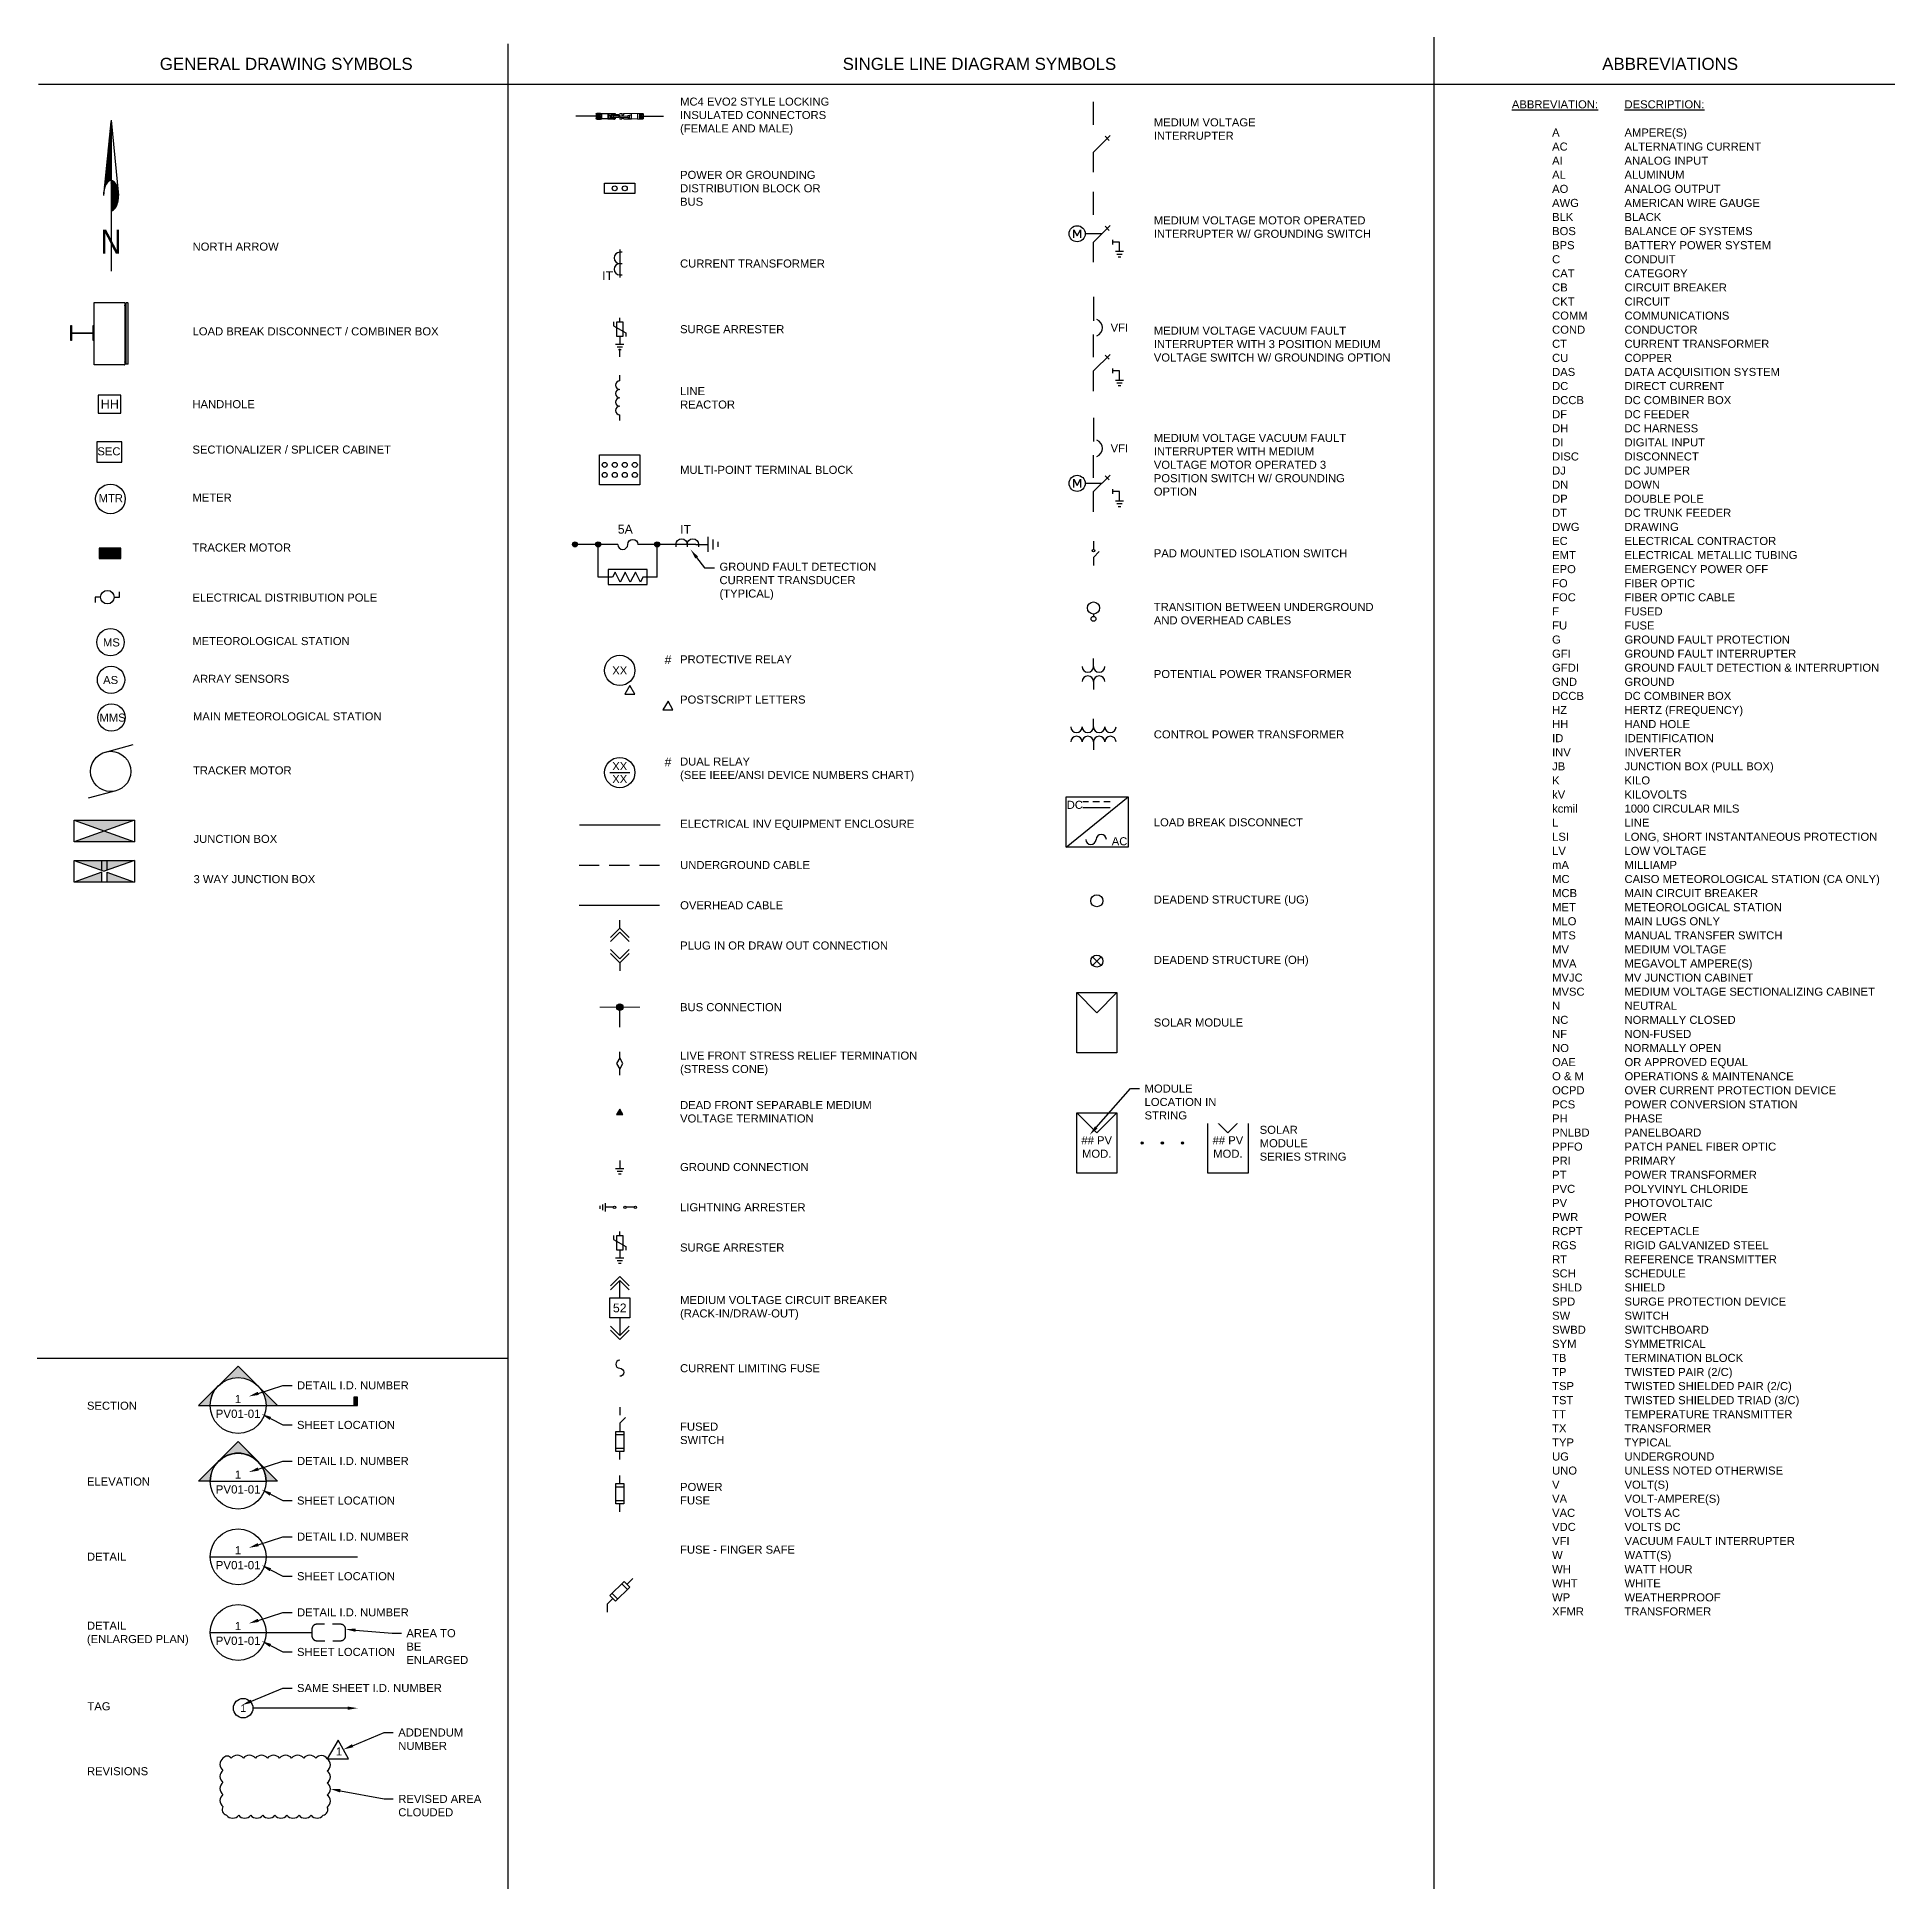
# Paper-space layout 'PV.E01.02 SYMBOLS AND ABBREVIATIONS' of a CAD drawing. Header units: feet, sheet in inches. Extents: x 0 to 34.7, y 0 to 23.
# Drawn here: x -0.02 to 23.08, y 0 to 23.01 of the extents above; entities that cross this region are included whole.
import ezdxf
from ezdxf import colors
from ezdxf.entities.mleader import LeaderData, LeaderLine
from ezdxf.enums import TextEntityAlignment as Align
from ezdxf.math import Vec2, Vec3

# ---------------------------------------------------------------- set-up
doc = ezdxf.new("R2010")
doc.units = ezdxf.units.FT
doc.header["$MEASUREMENT"] = 0
for name, pattern in [('HIDDEN', [0.375, 0.25, -0.125]), ('HIDDEN2', [0.1875, 0.125, -0.0625]), ('PHANTOM2', [1.25, 0.625, -0.125, 0.125, -0.125, 0.125, -0.125])]:
    doc.linetypes.add(name, pattern=pattern)
for name, color, linetype in [('DETL-LTLN', 5, 'Continuous'), ('DETL-VHVLN', 6, 'Continuous'), ('DETL-VLTLN', 10, 'Continuous'), ('E-1LIN', 4, 'Continuous'), ('E-1LIN-CABL-OH', 4, 'Continuous'), ('E-1LIN-CABL-UG', 4, 'HIDDEN'), ('E-1LIN-EQPM-ENCL', 8, 'PHANTOM2'), ('E-HARN-COMP', 8, 'Continuous'), ('E-PROD-COND-06F', 4, 'Continuous'), ('E-TEXT', 7, 'Continuous'), ('G-ANNO-TEXT', 1, 'Continuous'), ('G-TEXT', 7, 'Continuous'), ('PV-DC-EQUP', 22, 'Continuous'), ('PV-EQUIPM', 141, 'Continuous'), ('PV-EQUIPM-3-WAY', 7, 'Continuous'), ('PV-EQUIPM-JB', 7, 'Continuous'), ('X-REF', 7, 'Continuous')]:
    doc.layers.add(name, color=color, linetype=linetype)
doc.styles.add('NEI  Standard', font='arial.ttf', dxfattribs={"height": 0.1094})
doc.styles.add('NEI-A', font='arial.ttf')
doc.styles.get("Standard").update_dxf_attribs({"font": 'arial.ttf'})

psp = doc.layouts.new('PV.E01.02 SYMBOLS AND ABBREVIATIONS')

# ---------------------------------------------------------------- texts
at = {"layer": 'G-ANNO-TEXT'}
for s, width, gutter_width, insert, char_height, attachment_point, style in [('\\pxqc;GENERAL DRAWING SYMBOLS', 6.15797, 0.547, (0, 22.678), 0.15, 4, 'NEI-A'), ('\\pxqc;SINGLE LINE DIAGRAM SYMBOLS', 3.39082, 0.547, (10.001, 22.678), 0.15, 4, 'NEI-A'), ('\\pxqc;ABBREVIATIONS', 4.91869, 0.547, (17.823, 22.678), 0.15, 4, 'NEI-A'), ('MC4 EVO2 STYLE LOCKING INSULATED CONNECTORS (FEMALE AND MALE)', 2.30109, 0.547, (7.975, 22.028), 0.1, 4, 'NEI-A'), ('MEDIUM VOLTAGE INTERRUPTER ', 2.07609, 0.547, (13.864, 21.868), 0.1, 4, 'NEI-A'), ('POWER OR GROUNDING DISTRIBUTION BLOCK OR BUS', 1.95109, 0.547, (7.975, 21.132), 0.1, 4, 'NEI-A'), ('MEDIUM VOLTAGE MOTOR OPERATED INTERRUPTER W/ GROUNDING SWITCH', 2.97941, 0.547, (13.864, 20.65), 0.1, 4, 'NEI-A'), ('NORTH ARROW', 1.07037, 0.547, (1.915, 20.407), 0.1, 4, 'NEI-A'), ('CURRENT TRANSFORMER', 2.97941, 0.547, (7.975, 20.197), 0.1, 4, 'NEI-A'), ('LOAD BREAK DISCONNECT / COMBINER BOX', 3.30936, 0.547, (1.915, 19.354), 0.1, 4, 'NEI-A'), ('SURGE ARRESTER', 2.97941, 0.547, (7.975, 19.381), 0.1, 4, 'NEI-A'), ('MEDIUM VOLTAGE VACUUM FAULT INTERRUPTER WITH 3 POSITION MEDIUM VOLTAGE SWITCH W/ GROUNDING OPTION', 2.97941, 0.547, (13.864, 19.196), 0.1, 4, 'NEI-A'), ('HANDHOLE', 0.76976, 0.547, (1.913, 18.449), 0.1, 4, 'NEI-A'), ('MEDIUM VOLTAGE VACUUM FAULT INTERRUPTER WITH MEDIUM VOLTAGE MOTOR OPERATED 3 POSITION SWITCH W/ GROUNDING OPTION', 2.49693, 0.547, (13.864, 17.696), 0.1, 4, 'NEI-A'), ('SECTIONALIZER / SPLICER CABINET', 2.53734, 0.547, (1.913, 17.885), 0.1, 4, 'NEI-A'), ('MULTI-POINT TERMINAL BLOCK', 2.97941, 0.547, (7.975, 17.633), 0.1, 4, 'NEI-A'), ('METER', 0.76976, 0.547, (1.913, 17.289), 0.1, 4, 'NEI-A'), ('TRACKER MOTOR', 1.27347, 0.547, (1.913, 16.668), 0.1, 4, 'NEI-A'), ('PAD MOUNTED ISOLATION SWITCH', 2.97941, 0.547, (13.864, 16.596), 0.1, 4, 'NEI-A'), ('ELECTRICAL DISTRIBUTION POLE', 2.30832, 0.547, (1.913, 16.046), 0.1, 4, 'NEI-A'), ('TRANSITION BETWEEN UNDERGROUND AND OVERHEAD CABLES', 2.97941, 0.547, (13.864, 15.846), 0.1, 4, 'NEI-A'), ('METEOROLOGICAL STATION', 2.47024, 0.826, (1.912, 15.556), 0.1, 1, 'NEI  Standard'), ('#', 0.06359, 0.547, (7.825, 15.329), 0.109, 2, 'NEI-A'), ('PROTECTIVE RELAY\\P\\P\\PPOSTSCRIPT LETTERS', 2.97941, 0.547, (7.975, 15.329), 0.1, 1, 'NEI-A'), ('ARRAY SENSORS', 3.28506, 0.826, (1.915, 15.087), 0.1, 1, 'NEI  Standard'), ('POTENTIAL POWER TRANSFORMER', 2.97941, 0.547, (13.864, 15.096), 0.1, 4, 'NEI-A'), ('MAIN METEOROLOGICAL STATION', 3.28506, 0.826, (1.92, 14.62), 0.1, 1, 'NEI  Standard'), ('CONTROL POWER TRANSFORMER', 2.97941, 0.547, (13.864, 14.346), 0.1, 4, 'NEI-A'), ('TRACKER MOTOR', 1.29448, 0.826, (1.92, 13.949), 0.1, 1, 'NEI  Standard'), ('#', 0.06359, 0.547, (7.825, 14.059), 0.109, 2, 'NEI-A'), ('DUAL RELAY\\P(SEE IEEE/ANSI DEVICE NUMBERS CHART)', 2.97941, 0.547, (7.975, 14.059), 0.1, 1, 'NEI-A'), ('ELECTRICAL INV EQUIPMENT ENCLOSURE', 3.14081, 0.547, (7.976, 13.222), 0.1, 4, 'NEI-A'), ('LOAD BREAK DISCONNECT', 2.97941, 0.547, (13.864, 13.253), 0.1, 4, 'NEI-A'), ('UNDERGROUND CABLE', 3.14081, 0.547, (7.976, 12.722), 0.1, 4, 'NEI-A'), ('OVERHEAD CABLE', 3.14081, 0.547, (7.976, 12.222), 0.1, 4, 'NEI-A'), ('DEADEND STRUCTURE (UG)', 3.14081, 0.547, (13.864, 12.279), 0.1, 4, 'NEI-A'), ('PLUG IN OR DRAW OUT CONNECTION', 2.97941, 0.547, (7.976, 11.722), 0.1, 4, 'NEI-A'), ('DEADEND STRUCTURE (OH)', 3.14081, 0.547, (13.864, 11.529), 0.1, 4, 'NEI-A'), ('BUS CONNECTION', 2.97941, 0.547, (7.975, 10.956), 0.1, 4, 'NEI-A'), ('SOLAR MODULE', 1.10359, 0.547, (13.864, 10.765), 0.1, 4, 'NEI-A'), ('LIVE FRONT STRESS RELIEF TERMINATION (STRESS CONE)', 2.97431, 0.547, (7.975, 10.256), 0.1, 4, 'NEI-A'), ('DEAD FRONT SEPARABLE MEDIUM VOLTAGE TERMINATION ', 2.97941, 0.547, (7.975, 9.656), 0.1, 4, 'NEI-A'), ('SOLAR MODULE SERIES STRING', 1.10359, 0.547, (15.18, 9.265), 0.1, 4, 'NEI-A'), ('GROUND CONNECTION', 2.97941, 0.547, (7.975, 8.969), 0.1, 4, 'NEI-A'), ('LIGHTNING ARRESTER', 2.97941, 0.547, (7.975, 8.469), 0.1, 4, 'NEI-A'), ('SURGE ARRESTER', 2.97941, 0.547, (7.975, 7.969), 0.1, 4, 'NEI-A'), ('MEDIUM VOLTAGE CIRCUIT BREAKER\\P(RACK-IN/DRAW-OUT)', 2.97941, 0.547, (7.975, 7.219), 0.1, 4, 'NEI-A'), ('CURRENT LIMITING FUSE', 2.97941, 0.547, (7.975, 6.469), 0.1, 4, 'NEI-A'), ('SECTION', 0.61048, 0.547, (0.602, 6.003), 0.1, 4, 'NEI-A'), ('FUSED SWITCH', 0.93443, 0.547, (7.975, 5.66), 0.1, 4, 'NEI-A'), ('ELEVATION', 0.77365, 0.547, (0.602, 5.061), 0.1, 4, 'NEI-A'), ('POWER FUSE', 0.83026, 0.547, (7.975, 4.91), 0.1, 4, 'NEI-A'), ('DETAIL', 0.48511, 0.547, (0.602, 4.128), 0.1, 4, 'NEI-A'), ('FUSE - FINGER SAFE', 1.43443, 0.547, (7.975, 4.215), 0.1, 4, 'NEI-A'), ('DETAIL\\P(ENLARGED PLAN)', 1.2613, 0.547, (0.602, 3.172), 0.1, 4, 'NEI-A'), ('TAG', 0.27944, 0.547, (0.608, 2.268), 0.1, 4, 'NEI-A'), ('1', 0.05305, 0.547, (3.697, 1.707), 0.1, 4, 'NEI-A'), ('REVISIONS', 0.75448, 0.547, (0.602, 1.461), 0.1, 4, 'NEI-A')]:
    psp.add_mtext_dynamic_manual_height_columns(s, width=width, gutter_width=gutter_width, heights=[0], dxfattribs=dict(at, insert=insert, char_height=char_height, attachment_point=attachment_point, style=style))
at = {"layer": 'G-ANNO-TEXT', "insert": (18.315, 22.226), "char_height": 0.1, "attachment_point": 1, "line_spacing_factor": 1.05, "style": 'NEI-A'}
psp.add_mtext_dynamic_manual_height_columns('\\pxt5,14;{\\LABBREVIATION:}^I{\\LDESCRIPTION:\\P}\\P^IA^IAMPERE(S)\\P^IAC^IALTERNATING CURRENT\\P^IAI^IANALOG INPUT\\P^IAL^IALUMINUM\\P^IAO^IANALOG OUTPUT\\P^IAWG^IAMERICAN WIRE GAUGE\\P^IBLK^IBLACK\\P^IBOS^IBALANCE OF SYSTEMS\\P^IBPS^IBATTERY POWER SYSTEM\\P^IC^ICONDUIT\\P^ICAT^ICATEGORY\\P^ICB^ICIRCUIT BREAKER\\P^ICKT^ICIRCUIT\\P^ICOMM^ICOMMUNICATIONS\\P^ICOND^ICONDUCTOR\\P^ICT^ICURRENT TRANSFORMER\\P^ICU^ICOPPER\\P^IDAS^IDATA ACQUISITION SYSTEM\\P^IDC^IDIRECT CURRENT\\P^IDCCB^IDC COMBINER BOX\\P^IDF^IDC FEEDER\\P^IDH^IDC HARNESS\\P^IDI^IDIGITAL INPUT\\P^IDISC^IDISCONNECT\\P^IDJ^IDC JUMPER\\P^IDN^IDOWN\\P^IDP^IDOUBLE POLE\\P^IDT^IDC TRUNK FEEDER\\P^IDWG^IDRAWING\\P^IEC^IELECTRICAL CONTRACTOR\\P^IEMT^IELECTRICAL METALLIC TUBING\\P^IEPO^IEMERGENCY POWER OFF\\P^IFO^IFIBER OPTIC\\P^IFOC^IFIBER OPTIC CABLE\\P^IF^IFUSED\\P^IFU^IFUSE\\P^IG^IGROUND FAULT PROTECTION\\P^IGFI^IGROUND FAULT INTERRUPTER\\P^IGFDI^IGROUND FAULT DETECTION & INTERRUPTION\\P^IGND^IGROUND\\P^IDCCB^IDC COMBINER BOX\\P^IHZ^IHERTZ (FREQUENCY)\\P^IHH^IHAND HOLE\\P^IID^IIDENTIFICATION\\P^IINV^IINVERTER\\P^IJB^IJUNCTION BOX (PULL BOX)\\P^IK^IKILO\\P^IkV^IKILOVOLTS\\P^Ikcmil^I1000 CIRCULAR MILS\\P^IL^ILINE\\P^ILSI^ILONG, SHORT INSTANTANEOUS PROTECTION\\P^ILV^ILOW VOLTAGE\\P^ImA^IMILLIAMP\\P^IMC^ICAISO METEOROLOGICAL STATION (CA ONLY)\\P^IMCB^IMAIN CIRCUIT BREAKER\\P^IMET^IMETEOROLOGICAL STATION\\P^IMLO^IMAIN LUGS ONLY\\P^IMTS^IMANUAL TRANSFER SWITCH\\P^IMV^IMEDIUM VOLTAGE\\P^IMVA ^IMEGAVOLT AMPERE(S)\\P^IMVJC^IMV JUNCTION CABINET\\P^IMVSC^IMEDIUM VOLTAGE SECTIONALIZING CABINET\\P^IN^INEUTRAL\\P^INC^INORMALLY CLOSED\\P^INF^INON-FUSED\\P^INO^INORMALLY OPEN\\P^IOAE^IOR APPROVED EQUAL\\P^IO & M^IOPERATIONS & MAINTENANCE\\P^IOCPD^IOVER CURRENT PROTECTION DEVICE\\P^IPCS^IPOWER CONVERSION STATION\\P^IPH^IPHASE\\P^IPNLBD^IPANELBOARD\\P^IPPFO^IPATCH PANEL FIBER OPTIC\\P^IPRI^IPRIMARY\\P^IPT^IPOWER TRANSFORMER\\P^IPVC^IPOLYVINYL CHLORIDE\\P^IPV^IPHOTOVOLTAIC^I\\P^IPWR^IPOWER\\P^IRCPT^IRECEPTACLE\\P^IRGS^IRIGID GALVANIZED STEEL\\P^IRT^IREFERENCE TRANSMITTER\\P^ISCH^ISCHEDULE\\P^ISHLD^ISHIELD\\P^ISPD^ISURGE PROTECTION DEVICE\\P^ISW^ISWITCH^I\\P^ISWBD^ISWITCHBOARD\\P^ISYM^ISYMMETRICAL\\P^ITB^ITERMINATION BLOCK\\P^ITP^ITWISTED PAIR (2/C)\\P^ITSP^ITWISTED SHIELDED PAIR (2/C)\\P^ITST^ITWISTED SHIELDED TRIAD (3/C)\\P^ITT^ITEMPERATURE TRANSMITTER\\P^ITX^ITRANSFORMER\\P^ITYP^ITYPICAL\\P^IUG^IUNDERGROUND\\P^IUNO^IUNLESS NOTED OTHERWISE\\P^IV^IVOLT(S)\\P^IVA^IVOLT-AMPERE(S)\\P^IVAC^IVOLTS AC\\P^IVDC^IVOLTS DC\\P^IVFI^IVACUUM FAULT INTERRUPTER\\P^IW^IWATT(S)\\P^IWH^IWATT HOUR\\P^IWHT^IWHITE\\P^IWP^IWEATHERPROOF\\P^IXFMR^ITRANSFORMER', width=4.95, gutter_width=0.547, heights=[40.127], dxfattribs=at)
at = {"layer": 'G-ANNO-TEXT', "char_height": 0.1, "attachment_point": 4, "style": 'NEI-A'}
for s, insert, width in [('LINE REACTOR', (7.975, 18.528), 0.92609), ('JUNCTION BOX', (1.927, 13.047), 1.6218), ('3 WAY JUNCTION BOX', (1.927, 12.547), 1.6218), ('\\A1;\\pxqc;## PV MOD.', (12.925, 9.218), 0.45816), ('\\A1;\\pxqc;## PV MOD.', (14.556, 9.218), 0.45816)]:
    psp.add_mtext(s, dxfattribs=dict(at, insert=insert, width=width))
at = {"layer": 'G-ANNO-TEXT', "linetype": 'Continuous', "insert": (0.67, 17.332), "char_height": 0.1, "width": 0.45586, "attachment_point": 1, "style": 'NEI-A'}
psp.add_mtext('\\pxqc;MTR', dxfattribs=at)
at = {"layer": 'G-ANNO-TEXT', "color": 10, "insert": (0.801, 15.539), "char_height": 0.1, "width": 0.2212, "attachment_point": 1, "style": 'NEI-A'}
psp.add_mtext('MS', dxfattribs=at)
at = {"layer": 'G-ANNO-TEXT', "color": 160, "insert": (0.803, 15.072), "char_height": 0.1, "width": 0.2212, "attachment_point": 1, "style": 'NEI-A'}
psp.add_mtext('AS', dxfattribs=at)
at = {"layer": 'G-ANNO-TEXT', "color": 210, "insert": (0.757, 14.605), "char_height": 0.1, "width": 0.2212, "attachment_point": 1, "style": 'NEI-A'}
psp.add_mtext('MMS', dxfattribs=at)
at = {"layer": 'G-TEXT', "ltscale": 0.25, "style": 'NEI-A'}
for s, height, p in [('HH', 0.1123, (0.886, 18.394)), ('SEC', 0.1, (0.875, 17.814))]:
    psp.add_text(s, height=height, dxfattribs=at).set_placement(p, align=Align.CENTER)

# ---------------------------------------------------------------- blocks, each defined once
blk = doc.blocks.new('1LIN-CONNECTION')
at = {"linetype": 'Continuous'}
h = blk.add_hatch(color=4, dxfattribs=at)
h.dxf.hatch_style = 1
h.paths.add_polyline_path([(-0.04, 0, 1), (0.04, 0, 1)])
at = {"color": 4, "linetype": 'Continuous'}
blk.add_circle((0, 0), 0.04, dxfattribs=at)
blk = doc.blocks.new('1LIN-TERMINATION_DF')
at = {"linetype": 'Continuous'}
h = blk.add_hatch(color=4, dxfattribs=at)
h.dxf.hatch_style = 1
h.paths.add_polyline_path([(0, 0), (-0.04, -0.069), (0.04, -0.069)])
at = {"color": 4, "linetype": 'Continuous'}
blk.add_lwpolyline([(-0.04, -0.069), (0.04, -0.069), (0, 0)], close=True, dxfattribs=at)
blk = doc.blocks.new('1LIN-TERMINATION_LF')
at = {"color": 4, "linetype": 'Continuous'}
for points in [[(0, 0.214), (0, 0.289)], [(0, 0), (0, 0.075)]]:
    blk.add_lwpolyline(points, dxfattribs=at)
blk.add_lwpolyline([(0, 0.075), (0.04, 0.144), (0, 0.214), (-0.04, 0.144)], close=True, dxfattribs=at)
blk = doc.blocks.new('1LIN-SURGE_ARRESTER')
at = {"color": 4, "linetype": 'Continuous', "flags": 128}
for points in [[(0, -0.05), (0, 0)], [(-0.077, -0.05), (-0.077, -0.096), (0.077, -0.184), (0.077, -0.23)], [(0, -0.23), (0, -0.33)]]:
    blk.add_lwpolyline(points, dxfattribs=at)
blk.add_lwpolyline([(-0.038, -0.05), (0.037, -0.05), (0.037, -0.23), (-0.038, -0.23)], close=True, dxfattribs=at)
at = {"color": 4, "linetype": 'Continuous'}
for points in [[(0.051, -0.33), (-0.051, -0.33)], [(0.034, -0.364), (-0.034, -0.364)], [(0.017, -0.397), (-0.017, -0.397)], [(0, -0.329), (0, -0.329)]]:
    blk.add_lwpolyline(points, dxfattribs=at)
blk = doc.blocks.new('1LIN-GROUND_CONNECTION')
at = {"color": 4, "flags": 128}
blk.add_lwpolyline([(0, 0), (0, -0.1)], dxfattribs=at)
at = {"color": 4}
for points in [[(-0.051, -0.1), (0.051, -0.1)], [(-0.034, -0.134), (0.034, -0.134)], [(-0.017, -0.167), (0.017, -0.167)]]:
    blk.add_lwpolyline(points, dxfattribs=at)
blk = doc.blocks.new('1LIN-LIGHTNING_ARRESTER')
h = blk.add_hatch()
h.set_pattern_fill('ANSI31', color=4, angle=90)
h.set_pattern_definition([(135, (-0.14832, -0.30551), (-0.08839, -0.08839), [])])
h.paths.add_polyline_path([(0.015, -0.015, 1), (-0.015, -0.015, 1)])
at = {"color": 4, "flags": 128}
for points in [[(0, -0.03), (0, -0.13)], [(0, -0.29), (0, -0.39)]]:
    blk.add_lwpolyline(points, dxfattribs=at)
at = {"color": 4}
for points in [[(-0.051, -0.39), (0.051, -0.39)], [(-0.034, -0.424), (0.034, -0.424)], [(-0.017, -0.457), (0.017, -0.457)]]:
    blk.add_lwpolyline(points, dxfattribs=at)
for centre in [(0, -0.015), (0, -0.145), (0, -0.275)]:
    blk.add_circle(centre, 0.015, dxfattribs=at)
blk = doc.blocks.new('1LIN-SUB-BREAKER')
at = {"color": 0, "linetype": 'Continuous'}
blk.add_lwpolyline([(-0.125, 0), (0.125, 0), (0.125, -0.25), (-0.125, -0.25)], close=True, dxfattribs=at)
at = {"color": 0, "style": 'NEI-A'}
blk.add_attdef('CB_NO', text='', height=0.109, dxfattribs=at).set_placement((0, -0.125), align=Align.MIDDLE_CENTER)
blk = doc.blocks.new('1LIN-FUSE_LINK')
at = {"color": 4, "linetype": 'Continuous'}
blk.add_lwpolyline([(0, 0, 1), (0, -0.1, -1), (0, -0.2, 0.5)], format="xyb", dxfattribs=at)
blk = doc.blocks.new('1LIN-FUSE')
at = {"color": 4, "linetype": 'Continuous'}
blk.add_lwpolyline([(-0.05, 0), (0.05, 0), (0.05, -0.25), (-0.05, -0.25)], close=True, dxfattribs=at)
for points in [[(-0.05, -0.04), (0.05, -0.04)], [(-0.05, -0.21), (0.05, -0.21)]]:
    blk.add_lwpolyline(points, dxfattribs=at)
blk = doc.blocks.new('1LIN-DISCONNECT')
at = {"color": 4, "linetype": 'Continuous'}
for points in [[(0, 0), (0, -0.1)], [(0.071, -0.129), (0, -0.2), (0, -0.3)]]:
    blk.add_lwpolyline(points, dxfattribs=at)
blk = doc.blocks.new('1LIN-VFI')
at = {"color": 4, "linetype": 'Continuous'}
for points in [[(0, 0), (0, -0.296)], [(0, -0.749), (0, -0.466)], [(0, -1.17), (0, -0.919), (0.206, -0.713)], [(0.197, -0.774), (0.145, -0.722)], [(0.242, -0.947), (0.242, -0.89)], [(0.323, -1.037), (0.323, -0.919), (0.242, -0.919)], [(0.374, -1.039), (0.272, -1.039)], [(0.357, -1.072), (0.289, -1.072)], [(0.34, -1.106), (0.306, -1.106)], [(0.323, -1.037), (0.323, -1.037)]]:
    blk.add_lwpolyline(points, dxfattribs=at)
blk.add_lwpolyline([(0.042, -0.481, 0.707498), (0.042, -0.281, -0.640742)], format="xyb", dxfattribs=at)
at = {"color": 4, "linetype": 'Continuous', "insert": (0.213, -0.381), "char_height": 0.1, "attachment_point": 4, "style": 'NEI-A'}
blk.add_mtext_dynamic_manual_height_columns('VFI', width=0.15943, gutter_width=0.547, heights=[0], dxfattribs=at)
blk = doc.blocks.new('1LIN-DISCONNECT_SWITCH')
at = {"color": 4, "linetype": 'Continuous'}
for points in [[(0, -0.283), (0, 0)], [(0, -0.874), (0, -0.622), (0.206, -0.416)], [(0.197, -0.477), (0.145, -0.426)]]:
    blk.add_lwpolyline(points, dxfattribs=at)
blk = doc.blocks.new('MC_CONN_FEMALE_LOCKING')
for p, q in [((0, 0.014), (0, -0.014)), ((0.004, 0.017), (0.027, 0.017)), ((0.004, 0.012), (0.027, 0.012)), ((0.027, 0.01), (0.004, 0.01)), ((0.004, 0.003), (0.027, 0.003)), ((0.027, 0.001), (0.004, 0.001)), ((0.027, 0.018), (0.008, 0.018)), ((0.008, 0.018), (0.027, 0.018)), ((0.008, 0.016), (0.027, 0.016)), ((0.027, 0.013), (0.008, 0.013)), ((0.008, 0.009), (0.027, 0.009)), ((0.027, 0.005), (0.008, 0.005)), ((0.027, 0.016), (0.027, 0.018)), ((0.027, 0.018), (0.027, 0.018)), ((0.027, 0.009), (0.027, 0.013)), ((0.027, -0.001), (0.027, 0.005)), ((0.036, -0.018), (0.036, 0.018)), ((0.074, 0.018), (0.074, -0.007)), ((0.075, 0.01), (0.075, -0.018)), ((0.092, 0.005), (0.086, 0.005)), ((0.086, 0.005), (0.086, -0.013)), ((0.092, -0.013), (0.092, 0.005)), ((0.097, 0.018), (0.097, 0.01)), ((0.097, 0.016), (0.111, 0.017)), ((0.112, 0.012), (0.097, 0.011)), ((0.097, 0.009), (0.097, 0.01)), ((0.097, 0), (0.097, 0.009)), ((0.097, -0.008), (0.097, 0)), ((0.119, 0.01), (0.098, 0.009)), ((0.106, 0.009), (0.106, -0.003)), ((0.141, 0.008), (0.107, 0.008)), ((0.107, 0.008), (0.107, 0.005)), ((0.107, 0.005), (0.141, 0.005)), ((0.107, 0.005), (0.107, -0.008)), ((0.111, 0.018), (0.111, 0.013)), ((0.111, 0.018), (0.114, 0.018)), ((0.112, 0.012), (0.111, 0.013)), ((0.114, 0.013), (0.111, 0.013)), ((0.114, 0.013), (0.114, 0.018)), ((0.114, 0.018), (0.119, 0.016)), ((0.114, 0.013), (0.119, 0.011)), ((0.119, 0.016), (0.119, 0.016)), ((0.119, 0.016), (0.119, 0.016)), ((0.119, 0.016), (0.119, 0.011)), ((0.119, 0.011), (0.119, 0.011)), ((0.004, -0.006), (0.027, -0.006)), ((0.027, -0.008), (0.004, -0.008)), ((0.004, -0.013), (0.027, -0.013)), ((0.027, -0.015), (0.004, -0.015)), ((0.006, -0.017), (0.004, -0.017)), ((0.008, -0.001), (0.027, -0.001)), ((0.027, -0.004), (0.008, -0.004)), ((0.008, -0.01), (0.027, -0.01)), ((0.027, -0.013), (0.008, -0.013)), ((0.008, -0.016), (0.027, -0.016)), ((0.008, -0.018), (0.027, -0.018)), ((0.027, -0.018), (0.008, -0.018)), ((0.027, -0.01), (0.027, -0.004)), ((0.027, -0.016), (0.027, -0.013)), ((0.027, -0.018), (0.027, -0.018)), ((0.074, -0.007), (0.074, -0.018)), ((0.086, -0.013), (0.092, -0.013)), ((0.088, -0.005), (0.087, -0.005)), ((0.087, -0.005), (0.087, -0.006)), ((0.088, -0.006), (0.087, -0.006)), ((0.087, -0.006), (0.088, -0.006)), ((0.089, -0.004), (0.088, -0.004)), ((0.088, -0.004), (0.088, -0.005)), ((0.088, -0.006), (0.088, -0.006)), ((0.088, -0.006), (0.088, -0.007)), ((0.089, -0.007), (0.088, -0.007)), ((0.088, -0.007), (0.089, -0.007)), ((0.089, -0.005), (0.089, -0.004)), ((0.091, -0.005), (0.089, -0.005)), ((0.089, -0.006), (0.089, -0.006)), ((0.091, -0.006), (0.089, -0.006)), ((0.089, -0.007), (0.089, -0.006)), ((0.089, -0.006), (0.091, -0.006)), ((0.091, -0.006), (0.091, -0.005)), ((0.097, -0.018), (0.097, -0.008)), ((0.097, -0.016), (0.112, -0.017)), ((0.097, -0.018), (0.097, -0.018)), ((0.097, -0.018), (0.097, -0.018)), ((0.119, -0.01), (0.098, -0.009)), ((0.119, -0.015), (0.098, -0.014)), ((0.106, -0.003), (0.106, -0.009)), ((0.141, -0.008), (0.107, -0.008)), ((0.107, -0.008), (0.107, -0.008)), ((0.111, -0.018), (0.111, -0.017)), ((0.112, -0.017), (0.111, -0.018)), ((0.111, -0.018), (0.114, -0.018)), ((0.114, -0.018), (0.119, -0.016)), ((0.119, -0.016), (0.119, -0.016))]:
    blk.add_line(p, q)
for centre, radius, start, end in [((0.098, 0.009), 0.000374, 89.7535, 178.4381), ((0.119, 0.011), 0.000562, 269.9223, 0.5325), ((0.098, -0.014), 0.000374, 181.5689, 270.2395), ((0.098, -0.009), 0.000405, 218.5215, 268.2026), ((0.119, -0.011), 0.000562, 1.7474, 90.0991), ((0.119, -0.016), 0.000562, 359.4673, 90.0824)]:
    blk.add_arc(centre, radius, start, end)
for points, knots in [([(0, 0.014), (0, 0.014), (0, 0.014), (0, 0.015), (0, 0.015), (0, 0.016), (0.001, 0.016), (0.001, 0.016), (0.001, 0.016), (0.001, 0.017), (0.002, 0.017), (0.002, 0.017), (0.002, 0.017)], [0, 0, 0, 0, 0.10003, 0.200056, 0.300052, 0.400274, 0.500206, 0.600381, 0.700131, 0.799747, 0.900416, 1, 1, 1, 1]), ([(0.007, 0.018), (0.007, 0.018), (0.006, 0.017), (0.005, 0.017), (0.004, 0.017)], [0, 0, 0, 0, 0.5016, 1, 1, 1, 1]), ([(0.004, 0.017), (0.004, 0.016), (0.004, 0.016), (0.004, 0.016), (0.004, 0.016)], [0, 0, 0, 0, 0.524472, 1, 1, 1, 1]), ([(0.004, 0.016), (0.004, 0.016), (0.004, 0.016), (0.004, 0.016), (0.004, 0.016)], [0, 0, 0, 0, 0.475615, 1, 1, 1, 1]), ([(0.004, 0.016), (0.005, 0.016), (0.006, 0.016), (0.007, 0.016), (0.007, 0.016)], [0, 0, 0, 0, 0.49604, 1, 1, 1, 1]), ([(0.007, 0.013), (0.007, 0.013), (0.006, 0.012), (0.005, 0.012), (0.004, 0.012)], [0, 0, 0, 0, 0.500108, 1, 1, 1, 1]), ([(0.004, 0.012), (0.004, 0.011), (0.004, 0.011), (0.004, 0.01), (0.004, 0.01), (0.004, 0.01)], [0, 0, 0, 0, 0.336885, 0.680979, 1, 1, 1, 1]), ([(0.004, 0.01), (0.005, 0.01), (0.006, 0.009), (0.007, 0.009), (0.007, 0.009)], [0, 0, 0, 0, 0.497114, 1, 1, 1, 1]), ([(0.007, 0.005), (0.007, 0.005), (0.006, 0.004), (0.005, 0.004), (0.004, 0.003)], [0, 0, 0, 0, 0.50019, 1, 1, 1, 1]), ([(0.004, 0.003), (0.004, 0.003), (0.004, 0.003), (0.004, 0.002), (0.004, 0.001), (0.004, 0.001)], [0, 0, 0, 0, 0.336036, 0.681911, 1, 1, 1, 1]), ([(0.004, 0.001), (0.005, 0.001), (0.006, 0), (0.007, 0), (0.007, 0)], [0, 0, 0, 0, 0.499075, 1, 1, 1, 1]), ([(0.007, 0.018), (0.008, 0.018), (0.008, 0.018), (0.008, 0.018), (0.008, 0.018), (0.008, 0.018)], [0, 0, 0, 0, 0.351902, 0.72828, 1, 1, 1, 1]), ([(0.008, 0.018), (0.008, 0.018), (0.008, 0.018), (0.008, 0.018), (0.008, 0.018), (0.007, 0.018)], [0, 0, 0, 0, 0.366297, 0.738235, 1, 1, 1, 1]), ([(0.007, 0.016), (0.008, 0.016), (0.008, 0.016), (0.008, 0.016), (0.008, 0.016), (0.008, 0.016)], [0, 0, 0, 0, 0.347897, 0.725651, 1, 1, 1, 1]), ([(0.008, 0.013), (0.008, 0.013), (0.008, 0.013), (0.008, 0.013), (0.008, 0.013), (0.007, 0.013)], [0, 0, 0, 0, 0.361511, 0.733306, 1, 1, 1, 1]), ([(0.007, 0.009), (0.008, 0.009), (0.008, 0.009), (0.008, 0.009), (0.008, 0.009), (0.008, 0.009)], [0, 0, 0, 0, 0.351229, 0.727839, 1, 1, 1, 1]), ([(0.008, 0.005), (0.008, 0.005), (0.008, 0.005), (0.008, 0.005), (0.008, 0.005), (0.007, 0.005)], [0, 0, 0, 0, 0.361786, 0.733582, 1, 1, 1, 1]), ([(0.075, 0.01), (0.075, 0.01), (0.075, 0.01), (0.076, 0.01), (0.076, 0.01), (0.076, 0.009), (0.076, 0.009), (0.076, 0.009)], [0, 0, 0, 0, 0.075711, 0.179944, 0.364404, 0.835625, 1, 1, 1, 1]), ([(0.076, 0.009), (0.078, 0.009), (0.08, 0.008), (0.083, 0.006), (0.085, 0.006), (0.086, 0.005)], [0, 0, 0, 0, 0.500294, 0.750053, 1, 1, 1, 1]), ([(0.092, 0.005), (0.093, 0.005), (0.094, 0.004), (0.095, 0.003), (0.096, 0.002), (0.097, 0.001), (0.097, 0), (0.097, 0)], [0, 0, 0, 0, 0.249655, 0.499064, 0.749429, 0.874826, 1, 1, 1, 1]), ([(0.142, 0.006), (0.142, 0.006), (0.142, 0.007), (0.142, 0.007), (0.142, 0.007), (0.142, 0.007), (0.142, 0.008), (0.142, 0.008), (0.141, 0.008), (0.141, 0.008), (0.141, 0.008), (0.141, 0.008), (0.141, 0.008), (0.141, 0.008)], [0, 0, 0, 0, 0.184323, 0.369552, 0.431018, 0.494647, 0.57509, 0.669545, 0.75354, 0.803206, 0.860768, 0.942971, 1, 1, 1, 1]), ([(0.141, 0.005), (0.141, 0.005), (0.141, 0.005), (0.141, 0.005), (0.141, 0.005), (0.142, 0.005), (0.142, 0.005), (0.142, 0.005), (0.142, 0.006), (0.142, 0.006), (0.142, 0.006), (0.142, 0.006)], [0, 0, 0, 0, 0.083046, 0.158085, 0.262935, 0.337098, 0.402233, 0.482349, 0.555826, 0.696592, 1, 1, 1, 1]), ([(0.142, 0.007), (0.142, 0.007), (0.142, 0.007), (0.142, 0.007), (0.142, 0.007), (0.142, 0.007), (0.142, 0.006), (0.142, 0.006)], [0, 0, 0, 0, 0.00679, 0.082907, 0.273787, 0.579512, 1, 1, 1, 1]), ([(0.142, 0.007), (0.142, 0.007), (0.142, 0.007), (0.142, 0.007), (0.142, 0.007), (0.142, 0.007), (0.142, 0.007), (0.142, 0.007), (0.142, 0.007), (0.142, 0.007), (0.142, 0.007)], [0, 0, 0, 0, 0.122148, 0.248297, 0.373015, 0.498504, 0.624821, 0.749092, 0.874878, 1, 1, 1, 1]), ([(0.142, 0.006), (0.142, 0.006), (0.142, 0.006), (0.142, 0.005), (0.142, 0.005), (0.142, 0.005), (0.142, 0.004), (0.142, 0.004), (0.142, 0.003), (0.142, 0.003), (0.142, 0.002), (0.142, 0.001), (0.142, 0.001), (0.142, 0), (0.142, -0.001), (0.142, -0.001), (0.142, -0.002), (0.142, -0.002), (0.142, -0.003)], [0, 0, 0, 0, 0.04231, 0.094742, 0.1573, 0.195082, 0.234864, 0.276646, 0.343067, 0.413996, 0.488015, 0.563526, 0.640518, 0.718997, 0.791295, 0.862229, 0.931799, 1, 1, 1, 1]), ([(0.002, -0.017), (0.002, -0.017), (0.002, -0.017), (0.001, -0.017), (0.001, -0.016), (0.001, -0.016), (0.001, -0.016), (0, -0.016), (0, -0.015), (0, -0.015), (0, -0.014), (0, -0.014), (0, -0.014)], [0, 0, 0, 0, 0.099587, 0.200251, 0.299868, 0.399618, 0.499784, 0.599735, 0.699937, 0.799944, 0.899958, 1, 1, 1, 1]), ([(0.007, -0.004), (0.007, -0.005), (0.006, -0.005), (0.005, -0.005), (0.004, -0.006)], [0, 0, 0, 0, 0.501802, 1, 1, 1, 1]), ([(0.004, -0.006), (0.004, -0.006), (0.004, -0.006), (0.004, -0.006), (0.004, -0.007)], [0, 0, 0, 0, 0.497099, 1, 1, 1, 1]), ([(0.004, -0.007), (0.004, -0.007), (0.004, -0.007), (0.004, -0.008), (0.004, -0.008)], [0, 0, 0, 0, 0.495282, 1, 1, 1, 1]), ([(0.004, -0.008), (0.005, -0.008), (0.006, -0.009), (0.007, -0.009), (0.007, -0.01)], [0, 0, 0, 0, 0.499967, 1, 1, 1, 1]), ([(0.007, -0.013), (0.007, -0.013), (0.006, -0.013), (0.005, -0.013), (0.004, -0.013)], [0, 0, 0, 0, 0.503684, 1, 1, 1, 1]), ([(0.004, -0.013), (0.004, -0.013), (0.004, -0.014), (0.004, -0.014), (0.004, -0.014), (0.004, -0.015)], [0, 0, 0, 0, 0.338458, 0.679234, 1, 1, 1, 1]), ([(0.004, -0.015), (0.005, -0.015), (0.006, -0.015), (0.007, -0.016), (0.007, -0.016)], [0, 0, 0, 0, 0.499236, 1, 1, 1, 1]), ([(0.007, -0.018), (0.007, -0.018), (0.006, -0.017), (0.005, -0.017), (0.004, -0.017)], [0, 0, 0, 0, 0.50356, 1, 1, 1, 1]), ([(0.004, -0.017), (0.004, -0.017), (0.004, -0.017), (0.004, -0.017), (0.004, -0.017), (0.004, -0.017)], [0, 0, 0, 0, 0.383429, 0.631409, 1, 1, 1, 1]), ([(0.004, -0.017), (0.005, -0.018), (0.006, -0.018), (0.007, -0.018), (0.007, -0.018)], [0, 0, 0, 0, 0.497318, 1, 1, 1, 1]), ([(0.007, 0), (0.008, 0), (0.008, 0), (0.008, -0.001), (0.008, -0.001), (0.008, -0.001)], [0, 0, 0, 0, 0.358153, 0.732426, 1, 1, 1, 1]), ([(0.008, -0.004), (0.008, -0.004), (0.008, -0.004), (0.008, -0.004), (0.008, -0.004), (0.007, -0.004)], [0, 0, 0, 0, 0.36689, 0.738863, 1, 1, 1, 1]), ([(0.007, -0.01), (0.008, -0.01), (0.008, -0.01), (0.008, -0.01), (0.008, -0.01), (0.008, -0.01)], [0, 0, 0, 0, 0.36171, 0.7348, 1, 1, 1, 1]), ([(0.008, -0.013), (0.008, -0.013), (0.008, -0.013), (0.008, -0.013), (0.008, -0.013), (0.007, -0.013)], [0, 0, 0, 0, 0.372008, 0.74421, 1, 1, 1, 1]), ([(0.007, -0.016), (0.008, -0.016), (0.008, -0.016), (0.008, -0.016), (0.008, -0.016), (0.008, -0.016)], [0, 0, 0, 0, 0.358775, 0.732839, 1, 1, 1, 1]), ([(0.007, -0.018), (0.008, -0.018), (0.008, -0.018), (0.008, -0.018), (0.008, -0.018), (0.008, -0.018)], [0, 0, 0, 0, 0.3519, 0.728282, 1, 1, 1, 1]), ([(0.008, -0.018), (0.008, -0.018), (0.008, -0.018), (0.008, -0.018), (0.008, -0.018), (0.007, -0.018)], [0, 0, 0, 0, 0.371694, 0.743882, 1, 1, 1, 1]), ([(0.075, -0.018), (0.075, -0.018), (0.075, -0.018), (0.076, -0.018), (0.076, -0.018), (0.076, -0.018), (0.076, -0.018), (0.076, -0.018)], [0, 0, 0, 0, 0.031541, 0.109701, 0.285282, 0.808544, 1, 1, 1, 1]), ([(0.086, -0.013), (0.085, -0.014), (0.083, -0.015), (0.08, -0.016), (0.078, -0.017), (0.076, -0.018)], [0, 0, 0, 0, 0.24954, 0.499276, 1, 1, 1, 1]), ([(0.097, -0.008), (0.097, -0.009), (0.097, -0.009), (0.096, -0.01), (0.095, -0.011), (0.094, -0.012), (0.093, -0.013), (0.092, -0.013)], [0, 0, 0, 0, 0.121887, 0.244534, 0.492906, 0.745645, 1, 1, 1, 1]), ([(0.142, -0.007), (0.142, -0.007), (0.142, -0.008), (0.142, -0.008), (0.141, -0.008), (0.141, -0.008), (0.141, -0.008), (0.141, -0.008), (0.141, -0.008)], [0, 0, 0, 0, 0.056801, 0.266575, 0.453065, 0.690822, 0.873365, 1, 1, 1, 1]), ([(0.142, -0.003), (0.142, -0.003), (0.142, -0.003), (0.142, -0.004), (0.142, -0.005), (0.142, -0.005), (0.142, -0.005), (0.142, -0.006), (0.142, -0.006), (0.142, -0.006), (0.142, -0.007), (0.142, -0.007), (0.142, -0.007), (0.142, -0.007), (0.142, -0.007)], [0, 0, 0, 0, 0.1834, 0.352569, 0.507508, 0.584771, 0.655787, 0.720526, 0.805907, 0.877192, 0.933172, 0.972439, 0.994995, 1, 1, 1, 1]), ([(0.142, -0.007), (0.142, -0.007), (0.142, -0.007), (0.142, -0.007), (0.142, -0.007), (0.142, -0.007), (0.142, -0.007), (0.142, -0.007), (0.142, -0.007), (0.142, -0.007), (0.142, -0.007)], [0, 0, 0, 0, 0.125061, 0.250714, 0.374997, 0.501326, 0.626689, 0.751419, 0.874759, 1, 1, 1, 1])]:
    blk.add_open_spline(points, degree=3, knots=knots)
for points in [[(0.002, 0.017), (0.007, 0.018)], [(0.007, 0.018), (0.007, 0.018)], [(0.027, 0.018), (0.036, 0.018)], [(0.036, 0.016), (0.074, 0.016)], [(0.074, 0.018), (0.097, 0.018)], [(0.098, 0.009), (0.106, 0.009)], [(0.106, 0.009), (0.107, 0.008)], [(0.119, 0.016), (0.119, 0.011)], [(0.007, -0.018), (0.002, -0.017)], [(0.036, -0.018), (0.027, -0.018)], [(0.074, -0.016), (0.036, -0.016)], [(0.097, -0.018), (0.074, -0.018)], [(0.106, -0.009), (0.097, -0.009)], [(0.107, -0.008), (0.106, -0.009)], [(0.119, -0.011), (0.119, -0.016)]]:
    blk.add_open_spline(points, degree=1)
blk = doc.blocks.new('MC_CONN_MALE_LOCKING')
at = {"lineweight": 15}
for p, q in [((-0.146, 0.01), (-0.146, 0.018)), ((-0.146, 0.009), (-0.146, 0.01)), ((-0.146, 0.009), (-0.146, 0.001)), ((-0.146, 0.001), (-0.097, 0.001)), ((-0.146, 0), (-0.146, 0.001)), ((-0.134, 0.01), (-0.134, 0.018)), ((-0.134, 0.01), (-0.134, 0.01)), ((-0.134, 0.009), (-0.134, 0.01)), ((-0.134, 0.006), (-0.134, 0.009)), ((-0.123, 0.006), (-0.134, 0.006)), ((-0.134, 0.006), (-0.133, 0.006)), ((-0.133, 0.01), (-0.133, 0.018)), ((-0.133, 0.014), (-0.123, 0.014)), ((-0.133, 0.006), (-0.133, 0.01)), ((-0.123, 0.016), (-0.123, 0.007)), ((-0.123, 0.007), (-0.123, 0.006)), ((-0.121, 0.018), (-0.121, 0.01)), ((-0.086, 0.005), (-0.097, 0.005)), ((-0.097, 0.005), (-0.097, -0.013)), ((-0.086, 0.005), (-0.086, -0.013)), ((-0.076, 0.01), (-0.076, -0.018)), ((-0.074, 0.018), (-0.074, -0.018)), ((-0.036, -0.007), (-0.036, 0.018)), ((-0.027, 0.018), (-0.027, 0.018)), ((-0.008, 0.018), (-0.027, 0.018)), ((-0.027, 0.018), (-0.008, 0.018)), ((-0.027, 0.016), (-0.027, 0.018)), ((-0.004, 0.017), (-0.027, 0.017)), ((-0.008, 0.016), (-0.027, 0.016)), ((-0.027, 0.013), (-0.008, 0.013)), ((-0.027, 0.009), (-0.027, 0.013)), ((-0.004, 0.012), (-0.027, 0.012)), ((-0.027, 0.01), (-0.004, 0.01)), ((-0.008, 0.009), (-0.027, 0.009)), ((-0.027, 0.005), (-0.008, 0.005)), ((-0.027, -0.001), (-0.027, 0.005)), ((-0.004, 0.003), (-0.027, 0.003)), ((-0.027, 0.001), (-0.004, 0.001)), ((0, 0.014), (0, -0.014)), ((-0.097, 0), (-0.146, 0)), ((-0.146, -0.008), (-0.146, 0)), ((-0.146, -0.008), (-0.097, -0.008)), ((-0.146, -0.009), (-0.146, -0.008)), ((-0.097, -0.009), (-0.146, -0.009)), ((-0.146, -0.009), (-0.146, -0.018)), ((-0.146, -0.018), (-0.146, -0.018)), ((-0.146, -0.018), (-0.146, -0.018)), ((-0.134, -0.014), (-0.123, -0.014)), ((-0.134, -0.018), (-0.134, -0.014)), ((-0.133, -0.017), (-0.134, -0.018)), ((-0.134, -0.018), (-0.134, -0.018)), ((-0.134, -0.018), (-0.134, -0.018)), ((-0.134, -0.018), (-0.134, -0.018)), ((-0.133, -0.017), (-0.133, -0.014)), ((-0.133, -0.018), (-0.133, -0.017)), ((-0.123, -0.014), (-0.123, -0.016)), ((-0.123, -0.016), (-0.123, -0.016)), ((-0.121, -0.018), (-0.121, -0.018)), ((-0.086, -0.013), (-0.097, -0.013)), ((-0.091, -0.001), (-0.087, -0.001)), ((-0.091, -0.002), (-0.091, -0.001)), ((-0.091, -0.001), (-0.087, -0.001)), ((-0.088, -0.002), (-0.091, -0.002)), ((-0.091, -0.002), (-0.088, -0.002)), ((-0.091, -0.004), (-0.091, -0.003)), ((-0.091, -0.005), (-0.088, -0.005)), ((-0.091, -0.006), (-0.091, -0.005)), ((-0.089, -0.006), (-0.091, -0.006)), ((-0.091, -0.006), (-0.089, -0.006)), ((-0.09, -0.009), (-0.09, -0.009)), ((-0.09, -0.009), (-0.089, -0.009)), ((-0.089, -0.004), (-0.089, -0.004)), ((-0.089, -0.006), (-0.089, -0.006)), ((-0.089, -0.009), (-0.089, -0.009)), ((-0.089, -0.009), (-0.089, -0.009)), ((-0.089, -0.009), (-0.089, -0.009)), ((-0.088, -0.002), (-0.088, -0.002)), ((-0.088, -0.005), (-0.088, -0.005)), ((-0.087, -0.006), (-0.088, -0.006)), ((-0.088, -0.006), (-0.087, -0.006)), ((-0.088, -0.006), (-0.088, -0.006)), ((-0.088, -0.009), (-0.088, -0.009)), ((-0.088, -0.009), (-0.087, -0.009)), ((-0.087, -0.001), (-0.087, -0.003)), ((-0.087, -0.004), (-0.087, -0.006)), ((-0.087, -0.009), (-0.087, -0.009)), ((-0.036, -0.018), (-0.036, -0.007)), ((-0.008, -0.001), (-0.027, -0.001)), ((-0.027, -0.004), (-0.008, -0.004)), ((-0.027, -0.01), (-0.027, -0.004)), ((-0.004, -0.006), (-0.027, -0.006)), ((-0.027, -0.008), (-0.004, -0.008)), ((-0.008, -0.01), (-0.027, -0.01)), ((-0.027, -0.013), (-0.008, -0.013)), ((-0.027, -0.016), (-0.027, -0.013)), ((-0.004, -0.013), (-0.027, -0.013)), ((-0.027, -0.015), (-0.004, -0.015)), ((-0.008, -0.016), (-0.027, -0.016)), ((-0.027, -0.018), (-0.008, -0.018)), ((-0.027, -0.018), (-0.027, -0.018)), ((-0.008, -0.018), (-0.027, -0.018)), ((-0.006, -0.017), (-0.004, -0.017))]:
    blk.add_line(p, q, dxfattribs=at)
at = {"lineweight": 15, "flags": 128}
for points in [[(-0.088, -0.005), (-0.089, -0.005), (-0.091, -0.004)], [(-0.091, -0.004), (-0.089, -0.004), (-0.088, -0.005)], [(-0.087, -0.003), (-0.088, -0.003), (-0.089, -0.004)], [(-0.089, -0.004), (-0.088, -0.004), (-0.087, -0.004)]]:
    blk.add_lwpolyline(points, dxfattribs=at)
at = {"lineweight": 15}
for centre, radius, start, end in [((-0.248, 0.473), 0.502, 288.2403, 288.5313), ((-0.089, -0.008), 0.00172, 235.1917, 265.5616), ((-0.228, 0.443), 0.468, 287.3278, 287.6321), ((-0.088, -0.008), 0.00174, 278.7709, 304.6362)]:
    blk.add_arc(centre, radius, start, end, dxfattribs=at)
for points in [[(-0.134, 0.018), (-0.146, 0.018)], [(-0.133, 0.018), (-0.134, 0.018)], [(-0.133, 0.01), (-0.134, 0.01)], [(-0.121, 0.018), (-0.123, 0.016)], [(-0.123, 0.007), (-0.122, 0.009)], [(-0.074, 0.018), (-0.121, 0.018)], [(-0.036, 0.016), (-0.074, 0.016)], [(-0.027, 0.018), (-0.036, 0.018)], [(-0.002, 0.017), (-0.007, 0.018)], [(-0.007, 0.018), (-0.007, 0.018)], [(-0.007, 0.018), (-0.004, 0.017)], [(-0.004, 0.016), (-0.007, 0.016)], [(-0.007, 0.013), (-0.004, 0.012)], [(-0.004, 0.01), (-0.007, 0.009)], [(-0.007, 0.005), (-0.004, 0.003)], [(-0.004, 0.001), (-0.007, 0)], [(-0.004, 0.017), (-0.004, 0.016)], [(-0.004, 0.016), (-0.004, 0.016)], [(-0.146, -0.018), (-0.134, -0.018)], [(-0.134, -0.018), (-0.133, -0.017)], [(-0.134, -0.018), (-0.133, -0.018)], [(-0.123, -0.016), (-0.121, -0.018)], [(-0.123, -0.016), (-0.122, -0.018)], [(-0.121, -0.018), (-0.074, -0.018)], [(-0.09, -0.008), (-0.09, -0.008)], [(-0.089, -0.009), (-0.089, -0.009)], [(-0.087, -0.008), (-0.087, -0.008)], [(-0.074, -0.016), (-0.036, -0.016)], [(-0.036, -0.018), (-0.027, -0.018)], [(-0.007, -0.004), (-0.004, -0.006)], [(-0.004, -0.008), (-0.007, -0.01)], [(-0.007, -0.013), (-0.004, -0.013)], [(-0.004, -0.015), (-0.007, -0.016)], [(-0.007, -0.018), (-0.002, -0.017)], [(-0.007, -0.018), (-0.004, -0.017)], [(-0.004, -0.006), (-0.004, -0.007)], [(-0.004, -0.007), (-0.004, -0.008)]]:
    blk.add_open_spline(points, degree=1, dxfattribs=at)
for points, knots in [([(-0.121, 0.01), (-0.121, 0.01), (-0.121, 0.01), (-0.121, 0.01), (-0.121, 0.01), (-0.121, 0.009), (-0.122, 0.009)], [0, 0, 0, 0, 0.234236, 0.453728, 0.841104, 1, 1, 1, 1]), ([(-0.076, 0.009), (-0.078, 0.009), (-0.081, 0.007), (-0.084, 0.006), (-0.086, 0.005)], [0, 0, 0, 0, 0.500323, 1, 1, 1, 1]), ([(-0.076, 0.01), (-0.076, 0.01), (-0.076, 0.01), (-0.076, 0.01), (-0.076, 0.01), (-0.076, 0.009), (-0.076, 0.009), (-0.076, 0.009)], [0, 0, 0, 0, 0.075721, 0.180211, 0.36466, 0.835604, 1, 1, 1, 1]), ([(-0.008, 0.018), (-0.008, 0.018), (-0.008, 0.018), (-0.008, 0.018), (-0.007, 0.018)], [0, 0, 0, 0, 0.738055, 1, 1, 1, 1]), ([(-0.007, 0.018), (-0.008, 0.018), (-0.008, 0.018), (-0.008, 0.018), (-0.008, 0.018)], [0, 0, 0, 0, 0.727842, 1, 1, 1, 1]), ([(-0.007, 0.016), (-0.008, 0.016), (-0.008, 0.016), (-0.008, 0.016), (-0.008, 0.016)], [0, 0, 0, 0, 0.72542, 1, 1, 1, 1]), ([(-0.008, 0.013), (-0.008, 0.013), (-0.008, 0.013), (-0.008, 0.013), (-0.007, 0.013)], [0, 0, 0, 0, 0.732809, 1, 1, 1, 1]), ([(-0.007, 0.009), (-0.008, 0.009), (-0.008, 0.009), (-0.008, 0.009), (-0.008, 0.009)], [0, 0, 0, 0, 0.727429, 1, 1, 1, 1]), ([(-0.008, 0.005), (-0.008, 0.005), (-0.008, 0.005), (-0.008, 0.005), (-0.007, 0.005)], [0, 0, 0, 0, 0.733106, 1, 1, 1, 1]), ([(-0.004, 0.012), (-0.004, 0.011), (-0.004, 0.01), (-0.004, 0.01), (-0.004, 0.01)], [0, 0, 0, 0, 0.679533, 1, 1, 1, 1]), ([(-0.004, 0.003), (-0.004, 0.003), (-0.004, 0.002), (-0.004, 0.001), (-0.004, 0.001)], [0, 0, 0, 0, 0.680959, 1, 1, 1, 1]), ([(0, 0.014), (0, 0.014), (0, 0.015), (0, 0.015), (0, 0.015), (-0.001, 0.016), (-0.001, 0.016), (-0.001, 0.017), (-0.002, 0.017), (-0.002, 0.017), (-0.002, 0.017)], [0, 0, 0, 0, 0.125063, 0.250026, 0.374991, 0.500205, 0.624993, 0.750269, 0.874974, 1, 1, 1, 1]), ([(-0.121, -0.018), (-0.121, -0.018), (-0.121, -0.018), (-0.121, -0.018), (-0.121, -0.018), (-0.121, -0.018), (-0.122, -0.018)], [0, 0, 0, 0, 0.133744, 0.328934, 0.783703, 1, 1, 1, 1]), ([(-0.09, -0.009), (-0.091, -0.008), (-0.091, -0.008), (-0.091, -0.008), (-0.091, -0.007), (-0.09, -0.007), (-0.09, -0.007)], [0, 0, 0, 0, 0.371874, 0.459463, 0.832611, 1, 1, 1, 1]), ([(-0.091, -0.008), (-0.091, -0.008), (-0.091, -0.008), (-0.09, -0.008), (-0.09, -0.009)], [0, 0, 0, 0, 0.810759, 1, 1, 1, 1]), ([(-0.09, -0.007), (-0.09, -0.007), (-0.09, -0.006), (-0.09, -0.006), (-0.089, -0.006), (-0.089, -0.006)], [0, 0, 0, 0, 0.383045, 0.781036, 1, 1, 1, 1]), ([(-0.09, -0.007), (-0.09, -0.007), (-0.09, -0.007), (-0.09, -0.008), (-0.09, -0.008), (-0.09, -0.008), (-0.09, -0.008)], [0, 0, 0, 0, 0.341237, 0.666263, 0.965545, 1, 1, 1, 1]), ([(-0.088, -0.007), (-0.088, -0.007), (-0.088, -0.007), (-0.089, -0.007), (-0.089, -0.007), (-0.089, -0.007), (-0.09, -0.007)], [0, 0, 0, 0, 0.28777, 0.582351, 0.874348, 1, 1, 1, 1]), ([(-0.09, -0.007), (-0.089, -0.007), (-0.089, -0.007), (-0.088, -0.007), (-0.088, -0.007), (-0.088, -0.007), (-0.088, -0.007)], [0, 0, 0, 0, 0.287736, 0.582341, 0.874318, 1, 1, 1, 1]), ([(-0.09, -0.008), (-0.09, -0.008), (-0.09, -0.008), (-0.09, -0.007), (-0.09, -0.007), (-0.09, -0.007), (-0.09, -0.007)], [0, 0, 0, 0, 0.034414, 0.349853, 0.680703, 1, 1, 1, 1]), ([(-0.09, -0.008), (-0.09, -0.008), (-0.09, -0.008), (-0.09, -0.008), (-0.089, -0.009), (-0.089, -0.009), (-0.089, -0.009)], [0, 0, 0, 0, 0.232771, 0.473354, 0.729487, 1, 1, 1, 1]), ([(-0.09, -0.009), (-0.09, -0.009), (-0.09, -0.009), (-0.09, -0.009), (-0.09, -0.009)], [0, 0, 0, 0, 0.667278, 1, 1, 1, 1]), ([(-0.089, -0.009), (-0.089, -0.009), (-0.09, -0.009), (-0.09, -0.009), (-0.09, -0.009), (-0.09, -0.009), (-0.09, -0.009)], [0, 0, 0, 0, 0.325549, 0.634412, 0.931075, 1, 1, 1, 1]), ([(-0.088, -0.006), (-0.088, -0.006), (-0.087, -0.006), (-0.087, -0.006), (-0.087, -0.007), (-0.087, -0.007)], [0, 0, 0, 0, 0.404651, 0.798844, 1, 1, 1, 1]), ([(-0.087, -0.008), (-0.087, -0.008), (-0.087, -0.008), (-0.087, -0.008), (-0.087, -0.007), (-0.088, -0.007), (-0.088, -0.007)], [0, 0, 0, 0, 0.034698, 0.35003, 0.680911, 1, 1, 1, 1]), ([(-0.088, -0.007), (-0.088, -0.007), (-0.087, -0.007), (-0.087, -0.007), (-0.087, -0.008), (-0.087, -0.008), (-0.087, -0.008)], [0, 0, 0, 0, 0.341346, 0.666157, 0.965283, 1, 1, 1, 1]), ([(-0.088, -0.009), (-0.088, -0.009), (-0.088, -0.008), (-0.087, -0.008), (-0.087, -0.008), (-0.087, -0.008), (-0.087, -0.008)], [0, 0, 0, 0, 0.284382, 0.55564, 0.818135, 1, 1, 1, 1]), ([(-0.087, -0.009), (-0.087, -0.009), (-0.087, -0.009), (-0.087, -0.009), (-0.088, -0.009), (-0.088, -0.009)], [0, 0, 0, 0, 0.329496, 0.682361, 1, 1, 1, 1]), ([(-0.087, -0.007), (-0.087, -0.007), (-0.087, -0.007), (-0.086, -0.008), (-0.087, -0.008), (-0.087, -0.009), (-0.087, -0.009)], [0, 0, 0, 0, 0.383783, 0.542833, 0.917129, 1, 1, 1, 1]), ([(-0.087, -0.009), (-0.087, -0.008), (-0.087, -0.008), (-0.087, -0.008), (-0.087, -0.008)], [0, 0, 0, 0, 0.818348, 1, 1, 1, 1]), ([(-0.087, -0.009), (-0.087, -0.009), (-0.087, -0.009), (-0.087, -0.009), (-0.087, -0.009)], [0, 0, 0, 0, 0.69105, 1, 1, 1, 1]), ([(-0.086, -0.013), (-0.084, -0.014), (-0.081, -0.016), (-0.078, -0.017), (-0.076, -0.018)], [0, 0, 0, 0, 0.499249, 1, 1, 1, 1]), ([(-0.076, -0.018), (-0.076, -0.018), (-0.076, -0.018), (-0.076, -0.018), (-0.076, -0.018), (-0.076, -0.018), (-0.076, -0.018), (-0.076, -0.018)], [0, 0, 0, 0, 0.031592, 0.110091, 0.285672, 0.808544, 1, 1, 1, 1]), ([(-0.007, 0), (-0.008, 0), (-0.008, -0.001), (-0.008, -0.001), (-0.008, -0.001)], [0, 0, 0, 0, 0.731686, 1, 1, 1, 1]), ([(-0.008, -0.004), (-0.008, -0.004), (-0.008, -0.004), (-0.008, -0.004), (-0.007, -0.004)], [0, 0, 0, 0, 0.738718, 1, 1, 1, 1]), ([(-0.007, -0.01), (-0.008, -0.01), (-0.008, -0.01), (-0.008, -0.01), (-0.008, -0.01)], [0, 0, 0, 0, 0.733917, 1, 1, 1, 1]), ([(-0.008, -0.013), (-0.008, -0.013), (-0.008, -0.013), (-0.008, -0.013), (-0.007, -0.013)], [0, 0, 0, 0, 0.744402, 1, 1, 1, 1]), ([(-0.007, -0.016), (-0.008, -0.016), (-0.008, -0.016), (-0.008, -0.016), (-0.008, -0.016)], [0, 0, 0, 0, 0.732073, 1, 1, 1, 1]), ([(-0.008, -0.018), (-0.008, -0.018), (-0.008, -0.018), (-0.008, -0.018), (-0.007, -0.018)], [0, 0, 0, 0, 0.744043, 1, 1, 1, 1]), ([(-0.007, -0.018), (-0.008, -0.018), (-0.008, -0.018), (-0.008, -0.018), (-0.008, -0.018)], [0, 0, 0, 0, 0.72784, 1, 1, 1, 1]), ([(-0.004, -0.017), (-0.005, -0.018), (-0.006, -0.018), (-0.007, -0.018), (-0.007, -0.018)], [0, 0, 0, 0, 0.497343, 1, 1, 1, 1]), ([(-0.004, -0.013), (-0.004, -0.013), (-0.004, -0.014), (-0.004, -0.014), (-0.004, -0.015)], [0, 0, 0, 0, 0.676817, 1, 1, 1, 1]), ([(-0.004, -0.017), (-0.004, -0.017), (-0.004, -0.017), (-0.004, -0.017), (-0.004, -0.017)], [0, 0, 0, 0, 0.603484, 1, 1, 1, 1]), ([(-0.002, -0.017), (-0.002, -0.017), (-0.002, -0.017), (-0.001, -0.017), (-0.001, -0.016), (-0.001, -0.016), (0, -0.015), (0, -0.015), (0, -0.015), (0, -0.014), (0, -0.014)], [0, 0, 0, 0, 0.125029, 0.249733, 0.375002, 0.499798, 0.625012, 0.749986, 0.874938, 1, 1, 1, 1])]:
    blk.add_open_spline(points, degree=3, knots=knots, dxfattribs=at)
blk = doc.blocks.new('1LIN-DC_COMBINER_BOX_POWER_DISTRIBUTION_BUS')
at = {"color": 4}
blk.add_lwpolyline([(0.0625, 0), (0.0625, -0.375), (-0.0625, -0.375), (-0.0625, 0)], close=True, dxfattribs=at)
for centre in [(0, -0.125), (0, -0.25)]:
    blk.add_circle(centre, 0.0312, dxfattribs=at)
blk = doc.blocks.new('1LIN-CURRNET_TRANSMITTER')
at = {"color": 4, "linetype": 'Continuous'}
for points in [[(0, 0), (0, -0.35)], [(0, -0.175), (0.03, -0.175)]]:
    blk.add_lwpolyline(points, dxfattribs=at)
blk.add_lwpolyline([(0.03, -0.034375), (0, -0.034375, 1), (0, -0.175, 1), (0, -0.315625), (0.03, -0.315625)], format="xyb", dxfattribs=at)
at = {"color": 0, "insert": (-0.15, -0.325), "char_height": 0.109375, "attachment_point": 5, "style": 'NEI-A'}
blk.add_mtext_dynamic_manual_height_columns('IT', width=0.09276042, gutter_width=0.546875, heights=[0], dxfattribs=at)
blk = doc.blocks.new('1LIN-MULTI_POINT_TERMINAL_BLOCK')
at = {"color": 4, "linetype": 'Continuous', "flags": 128}
blk.add_lwpolyline([(-0.25, 0.1875), (0.25, 0.1875), (0.25, -0.1875), (-0.25, -0.1875)], close=True, dxfattribs=at)
at = {"color": 4, "linetype": 'Continuous'}
for centre in [(-0.1875, 0.0625), (-0.0625, 0.0625), (0.0625, 0.0625), (0.1875, 0.0625), (-0.1875, -0.0625), (-0.0625, -0.0625), (0.0625, -0.0625), (0.1875, -0.0625)]:
    blk.add_circle(centre, 0.0312, dxfattribs=at)
blk = doc.blocks.new('1LIN-DISCONNECT_SWITCH_MOTOR_OPERATED')
at = {"color": 4, "linetype": 'Continuous'}
for points in [[(0, -0.283), (0, 0)], [(0, -0.874), (0, -0.622), (0.206, -0.416)], [(0.197, -0.477), (0.145, -0.426)], [(0.242, -0.651), (0.242, -0.594)], [(0.323, -0.741), (0.323, -0.622), (0.242, -0.622)], [(0.374, -0.742), (0.272, -0.742)], [(0.357, -0.776), (0.289, -0.776)], [(0.34, -0.81), (0.306, -0.81)], [(0.323, -0.741), (0.323, -0.741)]]:
    blk.add_lwpolyline(points, dxfattribs=at)
at = {"color": 4, "linetype": 'Continuous', "flags": 128}
for points in [[(-0.245, -0.569), (-0.245, -0.469), (-0.203, -0.544), (-0.161, -0.469), (-0.161, -0.569)], [(0.103, -0.519), (-0.103, -0.519)]]:
    blk.add_lwpolyline(points, dxfattribs=at)
at = {"color": 4, "linetype": 'Continuous'}
blk.add_circle((-0.203, -0.519), 0.1, dxfattribs=at)
blk = doc.blocks.new('1LIN-VFI_MOTOR_OPERATED')
at = {"color": 4, "linetype": 'Continuous'}
for points in [[(0, 0), (0, -0.296)], [(0, -0.749), (0, -0.466)], [(0, -1.17), (0, -0.919), (0.206, -0.713)], [(0.197, -0.774), (0.145, -0.722)], [(0.242, -0.947), (0.242, -0.89)], [(0.323, -1.037), (0.323, -0.919), (0.242, -0.919)], [(0.374, -1.039), (0.272, -1.039)], [(0.357, -1.072), (0.289, -1.072)], [(0.34, -1.106), (0.306, -1.106)], [(0.323, -1.037), (0.323, -1.037)]]:
    blk.add_lwpolyline(points, dxfattribs=at)
blk.add_lwpolyline([(0.042, -0.481, 0.707498), (0.042, -0.281, -0.640742)], format="xyb", dxfattribs=at)
at = {"color": 4, "linetype": 'Continuous', "flags": 128}
for points in [[(-0.245, -0.866), (-0.245, -0.766), (-0.203, -0.841), (-0.161, -0.766), (-0.161, -0.866)], [(0.103, -0.816), (-0.103, -0.816)]]:
    blk.add_lwpolyline(points, dxfattribs=at)
at = {"color": 4, "linetype": 'Continuous'}
blk.add_circle((-0.203, -0.816), 0.1, dxfattribs=at)
at = {"color": 4, "linetype": 'Continuous', "insert": (0.213, -0.381), "char_height": 0.1, "attachment_point": 4, "style": 'NEI-A'}
blk.add_mtext_dynamic_manual_height_columns('VFI', width=0.15943, gutter_width=0.547, heights=[0], dxfattribs=at)
blk = doc.blocks.new('1LIN-COLLECTION_POLE')
at = {"color": 4, "linetype": 'Continuous'}
blk.add_circle((0, 0), 0.075, dxfattribs=at)
blk = doc.blocks.new('1LIN-COLLECTION_RISER_POLE')
at = {"color": 4}
blk.add_lwpolyline([(0, -0.075), (0, -0.105)], dxfattribs=at)
at = {"color": 4, "linetype": 'Continuous'}
blk.add_circle((0, 0), 0.075, dxfattribs=at)
at = {"color": 4}
blk.add_circle((0, -0.135), 0.03, dxfattribs=at)
blk = doc.blocks.new('1LIN-RELAY')
at = {"color": 4, "linetype": 'Continuous'}
blk.add_circle((0, 0), 0.188, dxfattribs=at)
at = {"color": 7, "linetype": 'Continuous', "style": 'NEI-A', "flags": 4}
blk.add_attdef('RELAY_NO', text='', height=0.109, dxfattribs=at).set_placement((0, 0), align=Align.MIDDLE_CENTER)
blk = doc.blocks.new('1LIN-RELAY_DUAL')
at = {"color": 7, "linetype": 'Continuous'}
blk.add_lwpolyline([(-0.125, 0), (0.125, 0)], dxfattribs=at)
at = {"color": 4, "linetype": 'Continuous'}
blk.add_circle((0, 0), 0.188, dxfattribs=at)
at = {"color": 7, "linetype": 'Continuous', "style": 'NEI-A', "flags": 4}
for tag, p in [('RELAY_NO1', (0, 0.08)), ('RELAY_NO2', (0, -0.08))]:
    blk.add_attdef(tag, text='', height=0.109, dxfattribs=at).set_placement(p, align=Align.MIDDLE_CENTER)
blk = doc.blocks.new('100-05')
at = {"linetype": 'Continuous'}
blk.add_circle((0, 0), 0.075, dxfattribs=at)
blk = doc.blocks.new('1LIN-PAD_MOUNTED_ISOLATION_SWITCH')
at = {"color": 4, "linetype": 'Continuous'}
for points in [[(0, 0), (0, -0.1)], [(0.071, -0.129), (0, -0.2), (0, -0.3)]]:
    blk.add_lwpolyline(points, dxfattribs=at)
at = {"color": 4}
blk.add_circle((0, -0.115), 0.015, dxfattribs=at)
blk = doc.blocks.new('1LIN-POWER_TRANSFORMER')
at = {"color": 4, "linetype": 'Continuous'}
for points in [[(-0.140625, 0, 1), (0, 0, 1), (0.140625, 0, 6.16227766)], [(0.140625, -0.1875, 1), (0, -0.1875, 1), (-0.140625, -0.1875, 6.16227766)]]:
    blk.add_lwpolyline(points, format="xyb", dxfattribs=at)
blk = doc.blocks.new('1LIN-CONTROL_POWER_TRANSFORMER')
at = {"color": 4, "linetype": 'Continuous'}
for points in [[(-0.28125, 0, 1), (-0.140625, 0, 1), (0, 0, 1), (0.140625, 0, 1), (0.28125, 0)], [(0.28125, -0.1875, 1), (0.140625, -0.1875, 1), (0, -0.1875, 1), (-0.140625, -0.1875, 1), (-0.28125, -0.1875)]]:
    blk.add_lwpolyline(points, format="xyb", dxfattribs=at)
blk = doc.blocks.new('E-005')
for p, q in [((-0.384, 0), (0.384, 0.625)), ((-0.108, 0.564), (-0.177, 0.564)), ((0.163, 0.488), (-0.177, 0.488)), ((0.028, 0.564), (-0.056, 0.564)), ((0.163, 0.564), (0.082, 0.564))]:
    blk.add_line(p, q)
blk.add_lwpolyline([(0.384, 0), (-0.384, 0), (-0.384, 0.625), (0.384, 0.625)], close=True)
for centre, start, end in [((-0.078, 0.098), 180, 0), ((0.05, 0.093), 4.1036, 175.8964)]:
    blk.add_arc(centre, 0.0642, start, end)
at = {"char_height": 0.1, "attachment_point": 2, "style": 'NEI-A'}
for s, insert, width in [('DC', (-0.278, 0.577), 0.2336), ('AC', (0.278, 0.124), 0.19759)]:
    blk.add_mtext(s, dxfattribs=dict(at, insert=insert, width=width))
blk = doc.blocks.new('FINGER SAFE FUSE')
at = {"color": 4, "linetype": 'Continuous'}
blk.add_lwpolyline([(1.594, 1.711), (1.523, 1.782), (1.7, 1.958), (1.771, 1.888)], close=True, dxfattribs=at)
for points in [[(1.743, 1.859), (1.672, 1.93)], [(1.559, 1.746), (1.488, 1.676), (1.488, 1.576)], [(1.622, 1.739), (1.552, 1.81)]]:
    blk.add_lwpolyline(points, dxfattribs=at)
at = {"layer": 'E-1LIN'}
blk.add_line((1.806, 1.994), (1.736, 1.923), dxfattribs=at)
blk = doc.blocks.new('PLUG IN DRAW OUT CONNECTION')
at = {"layer": 'E-1LIN', "flags": 128}
for points in [[(-0.116, 0.416), (0, 0.532), (0.116, 0.416)], [(-0.116, 0.366), (0, 0.482), (0.116, 0.366)], [(0, 0.532), (0, 0.632)], [(-0.116, 0.266), (0, 0.15), (0.116, 0.266)], [(-0.116, 0.216), (0, 0.1), (0.116, 0.216)], [(0, 0.1), (0, 0)]]:
    blk.add_lwpolyline(points, dxfattribs=at)
blk = doc.blocks.new('E-015')
for p, q in [((0, 0), (0, -0.15625)), ((-0.09375, -0.15625), (0.09375, -0.15625)), ((-0.0625, -0.21875), (0.0625, -0.21875)), ((-0.03125, -0.28125), (0.03125, -0.28125))]:
    blk.add_line(p, q)
blk = doc.blocks.new('E-003')
for p, q in [((0, 0.28125), (0.03125, 0.28125)), ((0, 0.140625), (0.03125, 0.140625)), ((0, 0), (0.03125, 0))]:
    blk.add_line(p, q)
for points in [[(0, 0.140625, -1), (0, 0.28125, -1)], [(0, 0, -1), (0, 0.140625, -1)]]:
    blk.add_lwpolyline(points, format="xyb")
blk = doc.blocks.new('Node')
h = blk.add_hatch(color=256)
edge = h.paths.add_edge_path()
edge.add_arc((0, 0), 0.0312, 0, 360)
blk.add_circle((0, 0), 0.0312)
blk = doc.blocks.new('E-004')
for points in [[(0.125, 0, -1), (0, 0, -1)], [(0.25, 0, 1), (0.125, 0, 1)]]:
    blk.add_lwpolyline(points, format="xyb")
blk = doc.blocks.new('GROUND FAULT DETECTION CURRENT TRANSDUCER')
at = {"layer": 'E-1LIN'}
for p, q in [((-0.125, 0.5), (-0.656, 0.5)), ((-0.367, 0.094), (-0.367, 0.5)), ((0.844, 0.5), (0.125, 0.5)), ((0.367, 0.094), (0.367, 0.5)), ((-0.188, 0.094), (-0.367, 0.094)), ((0.367, 0.094), (0.188, 0.094))]:
    blk.add_line(p, q, dxfattribs=at)
blk.add_lwpolyline([(0.242, 0.188), (-0.242, 0.188), (-0.242, 0), (0.242, 0)], close=True, dxfattribs=at)
at = {"layer": 'E-1LIN', "flags": 128}
for points in [[(-0.062, 0.094), (-0.062, 0.094), (-0.062, 0.094), (-0.094, 0.031), (-0.156, 0.156), (-0.188, 0.094)], [(0.188, 0.094), (0.156, 0.031), (0.094, 0.156), (0.031, 0.031), (-0.031, 0.156), (-0.062, 0.094)]]:
    blk.add_lwpolyline(points, dxfattribs=at)
at = {"layer": 'E-1LIN'}
blk.add_blockref('Node', (-0.656, 0.5), dxfattribs=at)
for name, p, rotation in [('Node', (-0.367, 0.5), 90), ('E-004', (0.125, 0.5), 180), ('Node', (0.367, 0.5), 90), ('E-003', (0.598, 0.5), 270), ('E-015', (0.844, 0.5), 90)]:
    blk.add_blockref(name, p, dxfattribs=dict(at, rotation=rotation))
at = {"layer": 'G-ANNO-TEXT', "char_height": 0.1094, "width": 0.32337, "attachment_point": 5, "style": 'NEI-A'}
for s, insert in [('\\A1;5A', (-0.031, 0.688)), ('\\A1;IT', (0.719, 0.688))]:
    blk.add_mtext(s, dxfattribs=dict(at, insert=insert))
blk = doc.blocks.new('_TagCircle')
at = {"color": 0, "linetype": 'ByBlock', "lineweight": -2, "transparency": 16777216}
blk.add_circle((0, 0), 0.125, dxfattribs=at)
at = {"color": 0, "transparency": 16777216, "style": 'NEI-A'}
blk.add_attdef('TAGNUMBER', text='', height=0.09375, dxfattribs=at).set_placement((0, -0.046875), align=Align.CENTER)
blk = doc.blocks.new('*U43')
at = {"layer": 'G-ANNO-TEXT'}
h = blk.add_hatch(color=256, dxfattribs=at)
edge = h.paths.add_edge_path()
edge.add_line((0.455, 0), (0.599, 0))
edge.add_line((0.599, 0), (0.108, 0.491))
edge.add_line((0.108, 0.491), (-0.383, 0))
edge.add_line((-0.383, 0), (-0.24, 0))
edge.add_arc((0.108, 0), 0.347, 0, 180, ccw=False)
blk.add_hatch(color=256, dxfattribs=at).paths.add_polyline_path([(1.594, 0.102), (1.548, 0.102), (1.548, 0), (1.594, 0)])
for p, q in [((0.455, 0), (1.594, 0)), ((-0.24, 0), (0.455, 0))]:
    blk.add_line(p, q, dxfattribs=at)
blk.add_lwpolyline([(0.455, 0), (0.599, 0), (0.108, 0.491), (-0.383, 0), (-0.24, 0, -1)], format="xyb", close=True, dxfattribs=at)
blk.add_lwpolyline([(1.594, 0.102), (1.548, 0.102), (1.548, 0), (1.594, 0)], close=True, dxfattribs=at)
blk.add_circle((0.108, 0), 0.347, dxfattribs=at)
at = {"layer": 'G-ANNO-TEXT', "style": 'NEI-A', "flags": 8}
blk.add_attdef('VIEWNUMBER', text='', height=0.102, dxfattribs=at).set_placement((0.108, 0), align=Align.BOTTOM_CENTER)
blk.add_attdef('SHEETNUMBER', text='', height=0.102, dxfattribs=at).set_placement((0.108, -0.051), align=Align.TOP_CENTER)
blk = doc.blocks.new('*U40')
at = {"layer": 'G-ANNO-TEXT'}
h = blk.add_hatch(color=256, dxfattribs=at)
edge = h.paths.add_edge_path()
edge.add_line((-0.24, 0), (-0.383, 0))
edge.add_line((-0.383, 0), (0.108, 0.491))
edge.add_line((0.108, 0.491), (0.599, 0))
edge.add_line((0.599, 0), (0.455, 0))
edge.add_arc((0.108, 0), 0.347, 0, 180)
blk.add_line((-0.24, 0), (0.455, 0), dxfattribs=at)
for points in [[(-0.24, 0), (-0.383, 0), (0.108, 0.491), (0.599, 0), (0.455, 0, 1)], [(0.354, 0.246, 0.414214), (-0.138, 0.246), (0.108, 0.491), (0.354, 0.246)]]:
    blk.add_lwpolyline(points, format="xyb", close=True, dxfattribs=at)
blk.add_circle((0.108, 0), 0.347, dxfattribs=at)
at = {"layer": 'G-ANNO-TEXT', "flags": 8}
blk.add_attdef('VIEWNUMBER', text='', height=0.102, dxfattribs=at).set_placement((0.108, 0), align=Align.BOTTOM_CENTER)
blk.add_attdef('SHEETNUMBER', text='', height=0.102, dxfattribs=at).set_placement((0.108, -0.051), align=Align.TOP_CENTER)
blk = doc.blocks.new('*U41')
at = {"layer": 'G-ANNO-TEXT'}
for p, q in [((-0.347, 0.076), (0.347, 0.076)), ((0.347, 0.076), (1.486, 0.076))]:
    blk.add_line(p, q, dxfattribs=at)
blk.add_circle((0, 0.076), 0.347, dxfattribs=at)
at = {"layer": 'G-ANNO-TEXT', "flags": 8}
blk.add_attdef('SHEETNUMBER', text='', height=0.102, dxfattribs=at).set_placement((0, 0.025), align=Align.TOP_CENTER)
blk.add_attdef('VIEWNUMBER', text='', height=0.102, dxfattribs=at).set_placement((0, 0.076), align=Align.BOTTOM_CENTER)
blk = doc.blocks.new('*U42')
at = {"layer": 'G-ANNO-TEXT'}
for p, q in [((-0.347, 0.076), (0.347, 0.076)), ((-0.222, 0.076), (0.917, 0.076))]:
    blk.add_line(p, q, dxfattribs=at)
blk.add_circle((0, 0.076), 0.347, dxfattribs=at)
at = {"layer": 'G-ANNO-TEXT', "flags": 8}
blk.add_attdef('SHEETNUMBER', text='', height=0.102, dxfattribs=at).set_placement((0, 0.025), align=Align.TOP_CENTER)
blk.add_attdef('VIEWNUMBER', text='', height=0.102, dxfattribs=at).set_placement((0, 0.076), align=Align.BOTTOM_CENTER)
blk = doc.blocks.new('First Solar Post')
at = {"layer": 'DETL-LTLN', "color": 1}
blk.add_lwpolyline([(0, -0.253), (1.6525, -0.253), (1.6525, -0.418), (-2.2875, -0.418), (-2.2875, -0.253), (-0.635, -0.253, 0.41421356), (-0.382, 0), (-0.382, 5.101, 0.41421356), (-0.635, 5.354), (-2.2875, 5.354), (-2.2875, 5.519), (1.6525, 5.519), (1.6525, 5.354), (0, 5.354, 0.41421356), (-0.253, 5.101), (-0.253, 0, 0.41421356)], format="xyb", close=True, dxfattribs=at)
blk = doc.blocks.new('A$C7be81163')
at = {"layer": 'DETL-VHVLN', "color": 10, "linetype": 'Continuous'}
blk.add_lwpolyline([(13.9, 0), (6.05, 0), (6.05, 16.2), (13.9, 16.2, -0.414214), (14.05, 16.05), (14.05, 0.15, -0.414214)], format="xyb", close=True, dxfattribs=at)
at = {"layer": 'DETL-VLTLN', "linetype": 'Continuous'}
for p, q in [((14.05, 16.14), (14.05, 0.06)), ((14.11, 16.05), (14.05, 16.05)), ((14.09, 15.42), (14.31, 15.42)), ((14.09, 15.36), (14.09, 15.42)), ((14.31, 15.38), (14.09, 15.38)), ((14.09, 15.36), (14.12, 15.36)), ((14.11, 16.05), (14.11, 15.54)), ((14.13, 15.95), (14.11, 15.94)), ((14.13, 15.63), (14.11, 15.64)), ((14.12, 15.38), (14.12, 15.42)), ((14.13, 15.95), (14.13, 15.63)), ((14.15, 15.51), (14.27, 15.51)), ((14.15, 15.45), (14.27, 15.45)), ((14.3, 15.52), (14.31, 15.53)), ((14.82, 16.15), (14.31, 16.15)), ((14.31, 16.15), (14.31, 0.14)), ((14.9, 0.24), (14.91, 16.05)), ((14.08, 0.59), (14.05, 0.59)), ((14.08, 0.23), (14.05, 0.23)), ((14.08, 0.59), (14.08, 0.23)), ((14.09, 0.84), (14.09, 0.78)), ((14.09, 0.84), (14.12, 0.84)), ((14.09, 0.82), (14.31, 0.82)), ((14.31, 0.78), (14.09, 0.78)), ((14.12, 0.82), (14.12, 0.78)), ((14.81, 0.14), (14.31, 0.14))]:
    blk.add_line(p, q, dxfattribs=at)
for centre, radius, start, end in [((13.93, 16.05), 0.15, 37.1665, 89.9843), ((13.9, 16.05), 0.15, 359.9843, 3.1204), ((14.15, 15.54), 0.0949, 179.9843, 269.9843), ((14.09, 15.46), 0.0395, 179.9843, 269.9843), ((14.09, 15.46), 0.0988, 246.3931, 269.9843), ((14.15, 15.54), 0.0356, 179.9843, 269.9843), ((14.27, 15.57), 0.0593, 269.9843, 304.9843), ((14.27, 15.57), 0.119, 269.9843, 294.0503), ((14.82, 16.05), 0.092, 359.9843, 89.9843), ((13.93, 0.15), 0.15, 269.9843, 322.802), ((14.09, 0.74), 0.0988, 89.9843, 113.5754), ((14.09, 0.74), 0.0395, 89.9843, 179.9843), ((13.9, 0.15), 0.15, 356.853, 359.9843), ((14.81, 0.24), 0.092, 269.9843, 359.9843)]:
    blk.add_arc(centre, radius, start, end, dxfattribs=at)
for points, start_tangent, end_tangent in [([(14.05, 15.47), (14.05, 15.51)], (-0.115559, 0.993301), (0.000275, 1)), ([(14.06, 15.45), (14.05, 15.47)], (-0.151095, 0.988519), (-0.115559, 0.993301)), ([(14.06, 15.44), (14.06, 15.45)], (-0.179395, 0.983777), (-0.151095, 0.988519)), ([(14.05, 0.75), (14.05, 0.76)], (0.151638, 0.988436), (0.181042, 0.983475)), ([(14.05, 0.73), (14.05, 0.75)], (0.116105, 0.993237), (0.151638, 0.988436)), ([(14.05, 0.69), (14.05, 0.73)], (0.000275, 1), (0.116105, 0.993237))]:
    blk.add_spline(points, degree=3, dxfattribs=dict(at, start_tangent=start_tangent, end_tangent=end_tangent))
at = {"layer": 'DETL-VHVLN', "color": 10, "linetype": 'Continuous', "rotation": 89.98425399179995}
blk.add_blockref('First Solar Post', (5.52, 8.57), dxfattribs=at)
blk = doc.blocks.new('TRACKMTR1')
at = {"ltscale": 0.25}
blk.add_lwpolyline([(-2.69, 0), (2.69, 0), (2.69, 2.58), (-2.69, 2.58)], close=True, dxfattribs=at)
blk.add_solid([(-2.69, 0), (-2.69, 2.58), (2.69, 0), (2.69, 2.58)])
blk = doc.blocks.new('UTILPOLE1')
at = {"ltscale": 0.25, "flags": 128}
for points in [[(-2.62, 0), (-4.7, 0), (-4.7, -2.08)], [(2.62, 0), (4.7, 0), (4.7, 2.08)]]:
    blk.add_lwpolyline(points, dxfattribs=at)
at = {"ltscale": 0.25}
blk.add_circle((0, 0), 2.62, dxfattribs=at)
blk = doc.blocks.new('NORTH ARROW VERTICAL')
h = blk.add_hatch()
h.set_pattern_fill('ANSI31', color=0, scale=0.01, style=0)
h.paths.add_polyline_path([(-0.0288, 0.337, -0.067391), (-0.0221, 0.3565, -0.104279), (-0.0106, 0.371, -0.174286), (0, 0.3748), (0, 0.625)])
h.paths.add_polyline_path([(0.0312, 0.3125), (0.0288, 0.337, 0.067391), (0.0221, 0.3565, 0.104279), (0.0106, 0.371, 0.174286), (0, 0.3748), (0, 0.2502, 0.174286), (0.0106, 0.254, 0.104279), (0.0221, 0.2685, 0.065115), (0.0287, 0.2873, 0.051264)])
at = {"color": 0}
for p, q in [((0, 0.625), (-0.0312, 0.3125)), ((0, 0.625), (0.0312, 0.3125)), ((0, 0.625), (0, 0.3748)), ((0, 0.3748), (0, 0.2502)), ((0, 0.2502), (0, 0))]:
    blk.add_line(p, q, dxfattribs=at)
for points in [[(0, 0.3748, 0.174286), (-0.0106, 0.371, 0.104279), (-0.0221, 0.3565, 0.065115), (-0.0287, 0.3377, 0.051264), (-0.0312, 0.3125, 0.051264)], [(0.0312, 0.3125, 0.051264), (0.0287, 0.3377, 0.065115), (0.0221, 0.3565, 0.104279), (0.0106, 0.371, 0.174286), (0, 0.3748, 0.174286)], [(0, 0.2502, 0.174286), (0.0106, 0.254, 0.104279), (0.0221, 0.2685, 0.065115), (0.0287, 0.2873, 0.051264), (0.0312, 0.3125, 0.051264)]]:
    blk.add_lwpolyline(points, format="xyb", dxfattribs=at)
at = {"color": 0, "style": 'NEI-A', "width": 0.85}
blk.add_text('N', height=0.1, dxfattribs=at).set_placement((0, 0.122), align=Align.MIDDLE)
blk = doc.blocks.new('A$Cca4469cd')
for p, q in [((0.216, 0.575), (0.562, 0.668)), ((0.346, 0.093), (0, 0))]:
    blk.add_line(p, q)
blk.add_circle((0.281, 0.334), 0.25)

# ---------------------------------------------------------------- hatches: boundary and pattern name
at = {"layer": 'E-PROD-COND-06F'}
for points in [[(13.707, 9.268, -1), (13.733, 9.268, -1)], [(13.957, 9.268, -1), (13.983, 9.268, -1)], [(14.207, 9.268, -1), (14.233, 9.268, -1)]]:
    psp.add_hatch(color=7, dxfattribs=at).paths.add_polyline_path(points)
at = {"layer": 'PV-EQUIPM-3-WAY'}
h = psp.add_hatch(color=256, dxfattribs=at)
h.dxf.hatch_style = 1
h.paths.add_polyline_path([(1.193, 12.781), (0.443, 12.781), (0.818, 12.645)])
h = psp.add_hatch(color=256, dxfattribs=at)
h.dxf.hatch_style = 1
h.paths.add_polyline_path([(0.85, 12.634), (0.85, 12.509), (1.193, 12.509)])
h.paths.add_polyline_path([(0.786, 12.634), (0.443, 12.509), (0.786, 12.509)])
at = {"layer": 'PV-EQUIPM-JB'}
h = psp.add_hatch(color=256, dxfattribs=at)
h.dxf.hatch_style = 1
h.paths.add_polyline_path([(0.818, 13.145), (1.193, 13.281), (0.443, 13.281)])
h = psp.add_hatch(color=256, dxfattribs=at)
h.dxf.hatch_style = 1
h.paths.add_polyline_path([(0.818, 13.145), (0.443, 13.009), (1.193, 13.009)])

# ---------------------------------------------------------------- linework, layer by layer
at = {"layer": 'E-1LIN'}
for p, q in [((7.225, 19.038), (7.225, 19.138)), ((7.225, 18.739), (7.225, 18.81)), ((7.225, 18.247), (7.225, 18.318)), ((13.102, 11.582), (13.208, 11.476)), ((13.102, 11.476), (13.208, 11.582))]:
    psp.add_line(p, q, dxfattribs=at)
psp.add_lwpolyline([(7.225, 18.739, 1), (7.225, 18.634, 1), (7.225, 18.528, 1), (7.225, 18.423, 1), (7.225, 18.318)], format="xyb", dxfattribs=at)
at = {"layer": 'E-1LIN', "flags": 128}
for points in [[(13.114, 15.19), (13.114, 15.29)], [(13.114, 15.003), (13.114, 14.903)], [(13.114, 14.44), (13.114, 14.54)], [(13.114, 14.253), (13.114, 14.153)], [(7.109, 7.494), (7.225, 7.61), (7.341, 7.494)], [(7.109, 7.444), (7.225, 7.56), (7.341, 7.444)], [(7.225, 7.344), (7.225, 7.56)], [(7.109, 6.994), (7.225, 6.878), (7.341, 6.994)], [(7.109, 6.944), (7.225, 6.828), (7.341, 6.944)], [(7.225, 7.094), (7.225, 6.878)], [(7.225, 5.335), (7.225, 5.435)], [(7.225, 5.035), (7.225, 5.135)], [(7.225, 4.685), (7.225, 4.785)]]:
    psp.add_lwpolyline(points, dxfattribs=at)
at = {"layer": 'E-1LIN', "color": 4}
for points in [[(7.35, 14.954), (7.287, 14.846), (7.412, 14.846)], [(7.825, 14.761), (7.762, 14.653), (7.887, 14.653)]]:
    psp.add_lwpolyline(points, close=True, dxfattribs=at)
at = {"layer": 'E-1LIN', "linetype": 'Continuous', "const_width": 0.0156, "flags": 128}
psp.add_lwpolyline([(6.975, 10.956), (7.475, 10.956)], dxfattribs=at)
at = {"layer": 'E-1LIN', "linetype": 'Continuous', "flags": 128}
psp.add_lwpolyline([(7.225, 10.706), (7.225, 10.956)], dxfattribs=at)
at = {"layer": 'E-1LIN-CABL-OH', "flags": 128}
psp.add_lwpolyline([(6.72, 12.222), (7.72, 12.222)], dxfattribs=at)
at = {"layer": 'E-1LIN-CABL-UG', "flags": 128}
psp.add_lwpolyline([(6.72, 12.722), (7.72, 12.722)], dxfattribs=at)
at = {"layer": 'E-1LIN-EQPM-ENCL', "linetype": 'Continuous', "flags": 128}
psp.add_lwpolyline([(6.726, 13.222), (7.726, 13.222)], dxfattribs=at)
at = {"layer": 'E-HARN-COMP', "flags": 128}
for points in [[(6.931, 22.028), (6.681, 22.028)], [(6.931, 22.028), (6.681, 22.028)], [(7.519, 22.028), (7.769, 22.028)]]:
    psp.add_lwpolyline(points, dxfattribs=at)
at = {"layer": 'E-PROD-COND-06F', "color": 7}
for centre in [(13.72, 9.268), (13.97, 9.268), (14.22, 9.268)]:
    psp.add_circle(centre, 0.0131, dxfattribs=at)
at = {"layer": 'G-ANNO-TEXT'}
for p, q in [((5.838, 0), (5.838, 22.928)), ((17.348, 0), (17.348, 23.011)), ((0, 22.428), (23.076, 22.428))]:
    psp.add_line(p, q, dxfattribs=at)
psp.add_lwpolyline([(5.838, 6.59), (-0.017, 6.59)], dxfattribs=at)
psp.add_lwpolyline([(3.723, 1.846), (3.59, 1.616), (3.855, 1.616)], close=True, dxfattribs=at)
at = {"layer": 'G-ANNO-TEXT', "linetype": 'Continuous'}
psp.add_circle((0.894, 17.272), 0.184, dxfattribs=at)
at = {"layer": 'G-ANNO-TEXT', "color": 10}
psp.add_circle((0.895, 15.492), 0.17, dxfattribs=at)
at = {"layer": 'G-ANNO-TEXT', "color": 160}
psp.add_circle((0.901, 15.024), 0.17, dxfattribs=at)
at = {"layer": 'G-ANNO-TEXT', "color": 210}
psp.add_circle((0.906, 14.557), 0.17, dxfattribs=at)
at = {"layer": 'G-TEXT', "ltscale": 0.25, "flags": 128}
for points in [[(0.742, 18.336), (1.023, 18.336), (1.023, 18.561), (0.742, 18.561)], [(0.723, 17.729), (1.036, 17.729), (1.036, 17.98), (0.723, 17.98)]]:
    psp.add_lwpolyline(points, close=True, dxfattribs=at)
at = {"layer": 'PV-EQUIPM', "flags": 128}
for points in [[(12.905, 11.138), (13.155, 10.888), (13.405, 11.138), (13.405, 10.388), (12.905, 10.388), (12.905, 11.138), (13.405, 11.138)], [(12.905, 9.643), (13.155, 9.393), (13.405, 9.643), (13.405, 8.893), (12.905, 8.893), (12.905, 9.643), (13.405, 9.643)], [(14.535, 9.643), (14.785, 9.393), (15.035, 9.643), (15.035, 8.893), (14.535, 8.893), (14.535, 9.643), (15.035, 9.643)]]:
    psp.add_lwpolyline(points, dxfattribs=at)
at = {"layer": 'PV-EQUIPM-3-WAY', "elevation": -8.443}
psp.add_lwpolyline([(0.443, 12.781), (1.193, 12.781), (1.193, 12.509), (0.443, 12.509)], close=True, dxfattribs=at)
for points in [[(0.443, 12.781), (0.818, 12.645)], [(0.786, 12.657), (0.786, 12.781), (0.85, 12.781), (0.85, 12.657)], [(1.193, 12.781), (0.818, 12.645)], [(0.786, 12.634), (0.443, 12.509)], [(0.85, 12.634), (0.85, 12.509), (0.786, 12.509), (0.786, 12.634)], [(0.85, 12.634), (1.193, 12.509)]]:
    psp.add_lwpolyline(points, dxfattribs=at)
at = {"layer": 'PV-EQUIPM-JB', "elevation": -8.443}
psp.add_lwpolyline([(0.443, 13.281), (1.193, 13.281), (1.193, 13.009), (0.443, 13.009)], close=True, dxfattribs=at)
for points in [[(0.443, 13.281), (1.193, 13.009)], [(1.193, 13.281), (0.443, 13.009)]]:
    psp.add_lwpolyline(points, dxfattribs=at)

# ---------------------------------------------------------------- block references
psp.add_blockref('GROUND FAULT DETECTION CURRENT TRANSDUCER', (7.325, 16.207))
at = {"layer": 'E-1LIN'}
for name, p in [('1LIN-DISCONNECT_SWITCH', (13.114, 22.205)), ('1LIN-DISCONNECT_SWITCH_MOTOR_OPERATED', (13.114, 21.087)), ('1LIN-CURRNET_TRANSMITTER', (7.225, 20.372)), ('1LIN-VFI', (13.114, 19.782)), ('1LIN-SURGE_ARRESTER', (7.225, 19.521)), ('1LIN-VFI_MOTOR_OPERATED', (13.114, 18.282)), ('1LIN-MULTI_POINT_TERMINAL_BLOCK', (7.225, 17.633)), ('1LIN-PAD_MOUNTED_ISOLATION_SWITCH', (13.114, 16.746)), ('1LIN-COLLECTION_RISER_POLE', (13.114, 15.917)), ('1LIN-POWER_TRANSFORMER', (13.114, 15.19)), ('1LIN-CONTROL_POWER_TRANSFORMER', (13.114, 14.44)), ('E-005', (13.16, 12.944)), ('1LIN-COLLECTION_POLE', (13.155, 12.279)), ('PLUG IN DRAW OUT CONNECTION', (7.226, 11.406)), ('1LIN-COLLECTION_POLE', (13.155, 11.529)), ('100-05', (13.155, 11.529)), ('1LIN-CONNECTION', (7.225, 10.956)), ('1LIN-TERMINATION_LF', (7.225, 10.111)), ('1LIN-TERMINATION_DF', (7.225, 9.69)), ('1LIN-GROUND_CONNECTION', (7.225, 9.052)), ('1LIN-SURGE_ARRESTER', (7.225, 8.167)), ('1LIN-FUSE_LINK', (7.225, 6.569)), ('1LIN-DISCONNECT', (7.225, 5.985)), ('1LIN-FUSE', (7.225, 5.685)), ('1LIN-FUSE', (7.225, 5.035))]:
    psp.add_blockref(name, p, dxfattribs=at)
for name, p, rotation in [('1LIN-DC_COMBINER_BOX_POWER_DISTRIBUTION_BUS', (7.037, 21.132), 90), ('1LIN-LIGHTNING_ARRESTER', (7.435, 8.469), 270)]:
    psp.add_blockref(name, p, dxfattribs=dict(at, rotation=rotation))
ref = psp.add_blockref('1LIN-RELAY', (7.225, 15.141), dxfattribs=at)
ref.add_attrib('RELAY_NO', 'XX', dxfattribs={"layer": '0', "color": 0, "linetype": 'Continuous', "height": 0.1, "style": 'NEI-A', "flags": 4}).set_placement((7.225, 15.141), align=Align.MIDDLE_CENTER)
ref = psp.add_blockref('1LIN-RELAY_DUAL', (7.225, 13.872), dxfattribs=at)
ref.add_attrib('RELAY_NO1', 'XX', dxfattribs={"layer": '0', "color": 0, "linetype": 'Continuous', "height": 0.1, "style": 'NEI-A', "flags": 4}).set_placement((7.225, 13.952), align=Align.MIDDLE_CENTER)
ref.add_attrib('RELAY_NO2', 'XX', dxfattribs={"layer": '0', "color": 0, "height": 0.1, "style": 'NEI-A', "flags": 4}).set_placement((7.225, 13.792), align=Align.MIDDLE_CENTER)
psp.add_blockref('1LIN-SUB-BREAKER', (7.225, 7.344), dxfattribs=at).add_auto_attribs({'CB_NO': '52'})
at = {"layer": 'E-HARN-COMP', "xscale": 2, "yscale": 2, "zscale": 2}
for name, p in [('MC_CONN_FEMALE_LOCKING', (6.931, 22.028)), ('MC_CONN_MALE_LOCKING', (7.519, 22.028))]:
    psp.add_blockref(name, p, dxfattribs=at)
at = {"layer": 'E-TEXT', "xscale": 0.04761908941139534, "yscale": 0.04761908941139534, "zscale": 0.04761908941139534}
psp.add_blockref('A$C7be81163', (0.403, 18.94), dxfattribs=at)
at = {"layer": 'G-ANNO-TEXT', "xscale": 3, "yscale": 3, "zscale": 3}
psp.add_blockref('NORTH ARROW VERTICAL', (0.901, 20.104), dxfattribs=at)
at = {"layer": 'G-ANNO-TEXT'}
ref = psp.add_blockref('*U43', (2.373, 6.006), dxfattribs=at)
ref.add_attrib('VIEWNUMBER', '1', dxfattribs={"height": 0.102, "style": 'NEI-A'}).set_placement((2.481, 6.006), align=Align.BOTTOM_CENTER)
ref.add_attrib('SHEETNUMBER', 'PV01-01', dxfattribs={"height": 0.1025, "style": 'NEI-A'}).set_placement((2.481, 5.955), align=Align.TOP_CENTER)
ref = psp.add_blockref('*U40', (2.373, 5.066), dxfattribs=at)
ref.add_attrib('VIEWNUMBER', '1', dxfattribs={"height": 0.102}).set_placement((2.481, 5.066), align=Align.BOTTOM_CENTER)
ref.add_attrib('SHEETNUMBER', 'PV01-01', dxfattribs={"height": 0.1025}).set_placement((2.481, 5.015), align=Align.TOP_CENTER)
ref = psp.add_blockref('*U41', (2.481, 4.049), dxfattribs=at)
ref.add_attrib('VIEWNUMBER', '1', dxfattribs={"height": 0.102}).set_placement((2.481, 4.126), align=Align.BOTTOM_CENTER)
ref.add_attrib('SHEETNUMBER', 'PV01-01', dxfattribs={"height": 0.1025}).set_placement((2.481, 4.074), align=Align.TOP_CENTER)
ref = psp.add_blockref('*U42', (2.481, 3.109), dxfattribs=at)
ref.add_attrib('VIEWNUMBER', '1', dxfattribs={"height": 0.102}).set_placement((2.481, 3.185), align=Align.BOTTOM_CENTER)
ref.add_attrib('SHEETNUMBER', 'PV01-01', dxfattribs={"height": 0.1025}).set_placement((2.481, 3.134), align=Align.TOP_CENTER)
at = {"layer": 'G-TEXT'}
for name, p, xscale, yscale, zscale in [('TRACKMTR1', (0.889, 16.533), 0.05, 0.05, 0.05), ('UTILPOLE1', (0.856, 16.051), 0.03212147260739661, 0.03212147260739661, 0.03212147260739661)]:
    psp.add_blockref(name, p, dxfattribs=dict(at, xscale=xscale, yscale=yscale, zscale=zscale))
at = {"layer": 'PV-DC-EQUP'}
psp.add_blockref('A$Cca4469cd', (0.616, 13.552), dxfattribs=at)
at = {"layer": 'X-REF'}
psp.add_blockref('FINGER SAFE FUSE', (5.58, 1.862), dxfattribs=at)

psp.set_redraw_order([(e.dxf.handle, doc.entitydb.next_handle()) for e in psp.query("TEXT MTEXT ATTDEF DIMENSION ARC_DIMENSION")])  # texts and dimensions are drawn at this point

# ---------------------------------------------------------------- leaders
at = {"layer": 'G-ANNO-TEXT'}
ml = psp.add_multileader_block('Standard', dxfattribs=at)
ml.set_content('_TagCircle', color=256, scale=0.970182)
ml.set_attribute('TAGNUMBER', '1', width=0)
ml.set_leader_properties()
ml.build(insert=Vec2(0, 0))
ml.multileader.update_dxf_attribs({"dogleg_length": 0.0625, "arrow_head_size": 0.125})
ctx = ml.context
ctx.base_point, ctx.char_height, ctx.arrow_head_size, ctx.landing_gap_size, ctx.plane_origin = Vec3(2.422, 2.245), 0.1, 0.125, 0.0625, Vec3(2.685, -1.294)
notes = []
notes.append((ctx, [(1, (1, 1, 0), (2.727, 2.245), (-1, 0), 0.0625, [(0, [(3.967, 2.245)], 0, [])])]))
ctx.block.insert = Vec3(2.544, 2.245)
ml = psp.add_multileader_mtext('Standard', dxfattribs=at)
ml.set_content('REVISED AREA CLOUDED', color=256, style='NEI-A')
ml.set_leader_properties()
ml.build(insert=Vec2(0, 0))
ml.multileader.update_dxf_attribs({"dogleg_length": 0.125, "arrow_head_size": 0.125})
ctx = ml.context
ctx.base_point, ctx.char_height, ctx.arrow_head_size, ctx.landing_gap_size, ctx.plane_origin = Vec3(4.41, 1.117), 0.1, 0.125, 0.0625, Vec3(4.691, 2.72)
notes.append((ctx, [(0, (1, 1, 0), (4.297, 1.117), (1, 0), 0.113, [(0, [(3.629, 1.241)], 0, [])])]))
ctx.mtext.insert, ctx.mtext.width, ctx.mtext.flow_direction = Vec3(4.472, 1.168), 1.03374, 5
ctx.mtext.has_bg_fill, ctx.mtext.bg_color, ctx.mtext.bg_scale_factor, ctx.mtext.bg_transparency, ctx.mtext.use_window_bg_color = 1, -1073741824, 1.5, 0, 1
for ctx, leaders in notes:
    for number, flags, end, landing, length, lines in leaders:
        leader = LeaderData()
        leader.index, (leader.has_last_leader_line, leader.has_dogleg_vector, leader.attachment_direction) = number, flags
        leader.last_leader_point, leader.dogleg_vector, leader.dogleg_length = Vec3(end), Vec3(landing), length
        for number, points, colour, breaks in lines:
            line = LeaderLine()
            line.index, line.vertices, line.color, line.breaks = number, Vec3.list(points), colors.encode_raw_color(colour), breaks
            leader.lines.append(line)
        ctx.leaders.append(leader)

# ---------------------------------------------------------------- next in the draw order: linework, layer by layer
psp.add_lwpolyline([(2.293, 1.622, 0.520567), (2.293, 1.472, 0.520567), (2.293, 1.322, 0.520567), (2.293, 1.172, 0.520567), (2.293, 1.022, 0.520567), (2.338, 0.917, 0.520567), (2.488, 0.917, 0.520567), (2.638, 0.917, 0.520567), (2.788, 0.917, 0.520567), (2.938, 0.917, 0.520567), (3.088, 0.917, 0.520567), (3.238, 0.917, 0.520567), (3.388, 0.917, 0.520567), (3.538, 0.917, 0.520567), (3.59, 1.016, 0.520567), (3.59, 1.166, 0.520567), (3.59, 1.316, 0.520567), (3.59, 1.466, 0.520567), (3.59, 1.616, 0.520567), (3.446, 1.622, 0.520567), (3.296, 1.622, 0.520567), (3.146, 1.622, 0.520567), (2.996, 1.622, 0.520567), (2.846, 1.622, 0.520567), (2.696, 1.622, 0.520567), (2.546, 1.622, 0.520567), (2.396, 1.622, 0.520567)], format="xyb", close=True, dxfattribs=at)

# ---------------------------------------------------------------- next in the draw order: leaders
ml = psp.add_multileader_mtext('Standard', dxfattribs=at)
ml.set_content('GROUND FAULT DETECTION\\PCURRENT TRANSDUCER\\P(TYPICAL)', color=256, style='NEI-A')
ml.set_leader_properties()
ml.build(insert=Vec2(0, 0))
ml.multileader.update_dxf_attribs({"dogleg_length": 0.36, "arrow_head_size": 0.125})
ctx = ml.context
ctx.base_point, ctx.char_height, ctx.arrow_head_size, ctx.landing_gap_size, ctx.plane_origin = Vec3(8.402, 16.416), 0.1, 0.125, 0.0625, Vec3(8.042, 16.081)
notes = []
notes.append((ctx, [(0, (1, 1, 0), (8.277, 16.416), (1, 0), 0.125, [(0, [(8.106, 16.644)], 0, [])])]))
ctx.mtext.insert, ctx.mtext.width, ctx.mtext.flow_direction = Vec3(8.465, 16.48), 2.01383, 5
ctx.mtext.has_bg_fill, ctx.mtext.bg_color, ctx.mtext.bg_scale_factor, ctx.mtext.bg_transparency, ctx.mtext.use_window_bg_color = 1, -1073741824, 1.5, 0, 1
ml = psp.add_multileader_mtext('Standard', dxfattribs=at)
ml.set_content('MODULE LOCATION IN STRING', color=256, style='NEI-A')
ml.set_leader_properties()
ml.build(insert=Vec2(0, 0))
ml.multileader.update_dxf_attribs({"dogleg_length": 0.125, "arrow_head_size": 0.125})
ctx = ml.context
ctx.base_point, ctx.char_height, ctx.arrow_head_size, ctx.landing_gap_size, ctx.plane_origin = Vec3(13.687, 9.944), 0.1, 0.125, 0.0625, Vec3(13.968, 11.184)
notes.append((ctx, [(0, (1, 1, 0), (13.574, 9.944), (1, 0), 0.113, [(0, [(13.066, 9.369)], 0, [])])]))
ctx.mtext.insert, ctx.mtext.width, ctx.mtext.flow_direction = Vec3(13.749, 9.995), 1.34015, 5
ctx.mtext.has_bg_fill, ctx.mtext.bg_color, ctx.mtext.bg_scale_factor, ctx.mtext.bg_transparency, ctx.mtext.use_window_bg_color = 1, -1073741824, 1.5, 0, 1
ml = psp.add_multileader_mtext('Standard', dxfattribs=at)
ml.set_content('DETAIL I.D. NUMBER', color=256, style='NEI-A')
ml.set_leader_properties()
ml.build(insert=Vec2(0, 0))
ml.multileader.update_dxf_attribs({"dogleg_length": 0.125, "arrow_head_size": 0.125})
ctx = ml.context
ctx.base_point, ctx.char_height, ctx.arrow_head_size, ctx.landing_gap_size, ctx.plane_origin = Vec3(3.151, 6.256), 0.1, 0.125, 0.0625, Vec3(3.432, 7.86)
notes.append((ctx, [(0, (1, 1, 0), (3.038, 6.256), (1, 0), 0.113, [(0, [(2.613, 6.119)], 0, [])])]))
ctx.mtext.insert, ctx.mtext.width, ctx.mtext.flow_direction = Vec3(3.213, 6.307), 1.38865, 5
ctx.mtext.has_bg_fill, ctx.mtext.bg_color, ctx.mtext.bg_scale_factor, ctx.mtext.bg_transparency, ctx.mtext.use_window_bg_color = 1, -1073741824, 1.5, 0, 1
ml = psp.add_multileader_mtext('Standard', dxfattribs=at)
ml.set_content('SHEET LOCATION', color=256, style='NEI-A')
ml.set_leader_properties()
ml.build(insert=Vec2(0, 0))
ml.multileader.update_dxf_attribs({"dogleg_length": 0.125, "arrow_head_size": 0.125})
ctx = ml.context
ctx.base_point, ctx.char_height, ctx.arrow_head_size, ctx.landing_gap_size, ctx.plane_origin = Vec3(3.151, 5.765), 0.1, 0.125, 0.0625, Vec3(3.432, 4.161)
notes.append((ctx, [(0, (1, 1, 0), (3.038, 5.765), (1, 0), 0.113, [(0, [(2.772, 5.902)], 0, [])])]))
ctx.mtext.insert, ctx.mtext.width, ctx.mtext.flow_direction = Vec3(3.213, 5.815), 1.20823, 5
ctx.mtext.has_bg_fill, ctx.mtext.bg_color, ctx.mtext.bg_scale_factor, ctx.mtext.bg_transparency, ctx.mtext.use_window_bg_color = 1, -1073741824, 1.5, 0, 1
ml = psp.add_multileader_mtext('Standard', dxfattribs=at)
ml.set_content('DETAIL I.D. NUMBER', color=256, style='NEI-A')
ml.set_leader_properties()
ml.build(insert=Vec2(0, 0))
ml.multileader.update_dxf_attribs({"dogleg_length": 0.125, "arrow_head_size": 0.125})
ctx = ml.context
ctx.base_point, ctx.char_height, ctx.arrow_head_size, ctx.landing_gap_size, ctx.plane_origin = Vec3(3.151, 5.316), 0.1, 0.125, 0.0625, Vec3(3.432, 6.919)
notes.append((ctx, [(0, (1, 1, 0), (3.038, 5.316), (1, 0), 0.113, [(0, [(2.613, 5.178)], 0, [])])]))
ctx.mtext.insert, ctx.mtext.width, ctx.mtext.flow_direction = Vec3(3.213, 5.367), 1.38865, 5
ctx.mtext.has_bg_fill, ctx.mtext.bg_color, ctx.mtext.bg_scale_factor, ctx.mtext.bg_transparency, ctx.mtext.use_window_bg_color = 1, -1073741824, 1.5, 0, 1
ml = psp.add_multileader_mtext('Standard', dxfattribs=at)
ml.set_content('SHEET LOCATION', color=256, style='NEI-A')
ml.set_leader_properties()
ml.build(insert=Vec2(0, 0))
ml.multileader.update_dxf_attribs({"dogleg_length": 0.125, "arrow_head_size": 0.125})
ctx = ml.context
ctx.base_point, ctx.char_height, ctx.arrow_head_size, ctx.landing_gap_size, ctx.plane_origin = Vec3(3.151, 4.824), 0.1, 0.125, 0.0625, Vec3(3.432, 3.221)
notes.append((ctx, [(0, (1, 1, 0), (3.038, 4.824), (1, 0), 0.113, [(0, [(2.772, 4.962)], 0, [])])]))
ctx.mtext.insert, ctx.mtext.width, ctx.mtext.flow_direction = Vec3(3.213, 4.875), 1.20823, 5
ctx.mtext.has_bg_fill, ctx.mtext.bg_color, ctx.mtext.bg_scale_factor, ctx.mtext.bg_transparency, ctx.mtext.use_window_bg_color = 1, -1073741824, 1.5, 0, 1
ml = psp.add_multileader_mtext('Standard', dxfattribs=at)
ml.set_content('DETAIL I.D. NUMBER', color=256, style='NEI-A')
ml.set_leader_properties()
ml.build(insert=Vec2(0, 0))
ml.multileader.update_dxf_attribs({"dogleg_length": 0.125, "arrow_head_size": 0.125})
ctx = ml.context
ctx.base_point, ctx.char_height, ctx.arrow_head_size, ctx.landing_gap_size, ctx.plane_origin = Vec3(3.151, 4.376), 0.1, 0.125, 0.0625, Vec3(3.432, 5.979)
notes.append((ctx, [(0, (1, 1, 0), (3.038, 4.376), (1, 0), 0.113, [(0, [(2.613, 4.238)], 0, [])])]))
ctx.mtext.insert, ctx.mtext.width, ctx.mtext.flow_direction = Vec3(3.213, 4.427), 1.38865, 5
ctx.mtext.has_bg_fill, ctx.mtext.bg_color, ctx.mtext.bg_scale_factor, ctx.mtext.bg_transparency, ctx.mtext.use_window_bg_color = 1, -1073741824, 1.5, 0, 1
ml = psp.add_multileader_mtext('Standard', dxfattribs=at)
ml.set_content('SHEET LOCATION', color=256, style='NEI-A')
ml.set_leader_properties()
ml.build(insert=Vec2(0, 0))
ml.multileader.update_dxf_attribs({"dogleg_length": 0.125, "arrow_head_size": 0.125})
ctx = ml.context
ctx.base_point, ctx.char_height, ctx.arrow_head_size, ctx.landing_gap_size, ctx.plane_origin = Vec3(3.151, 3.884), 0.1, 0.125, 0.0625, Vec3(3.432, 2.281)
notes.append((ctx, [(0, (1, 1, 0), (3.038, 3.884), (1, 0), 0.113, [(0, [(2.772, 4.022)], 0, [])])]))
ctx.mtext.insert, ctx.mtext.width, ctx.mtext.flow_direction = Vec3(3.213, 3.935), 1.20823, 5
ctx.mtext.has_bg_fill, ctx.mtext.bg_color, ctx.mtext.bg_scale_factor, ctx.mtext.bg_transparency, ctx.mtext.use_window_bg_color = 1, -1073741824, 1.5, 0, 1
ml = psp.add_multileader_mtext('Standard', dxfattribs=at)
ml.set_content('DETAIL I.D. NUMBER', color=256, style='NEI-A')
ml.set_leader_properties()
ml.build(insert=Vec2(0, 0))
ml.multileader.update_dxf_attribs({"dogleg_length": 0.125, "arrow_head_size": 0.125})
ctx = ml.context
ctx.base_point, ctx.char_height, ctx.arrow_head_size, ctx.landing_gap_size, ctx.plane_origin = Vec3(3.151, 3.435), 0.1, 0.125, 0.0625, Vec3(3.432, 5.039)
notes.append((ctx, [(0, (1, 1, 0), (3.038, 3.435), (1, 0), 0.113, [(0, [(2.613, 3.298)], 0, [])])]))
ctx.mtext.insert, ctx.mtext.width, ctx.mtext.flow_direction = Vec3(3.213, 3.486), 1.38865, 5
ctx.mtext.has_bg_fill, ctx.mtext.bg_color, ctx.mtext.bg_scale_factor, ctx.mtext.bg_transparency, ctx.mtext.use_window_bg_color = 1, -1073741824, 1.5, 0, 1
ml = psp.add_multileader_mtext('Standard', dxfattribs=at)
ml.set_content('SHEET LOCATION', color=256, style='NEI-A')
ml.set_leader_properties()
ml.build(insert=Vec2(0, 0))
ml.multileader.update_dxf_attribs({"dogleg_length": 0.125, "arrow_head_size": 0.125})
ctx = ml.context
ctx.base_point, ctx.char_height, ctx.arrow_head_size, ctx.landing_gap_size, ctx.plane_origin = Vec3(3.151, 2.944), 0.1, 0.125, 0.0625, Vec3(3.432, 1.34)
notes.append((ctx, [(0, (1, 1, 0), (3.038, 2.944), (1, 0), 0.113, [(0, [(2.772, 3.081)], 0, [])])]))
ctx.mtext.insert, ctx.mtext.width, ctx.mtext.flow_direction = Vec3(3.213, 2.994), 1.20823, 5
ctx.mtext.has_bg_fill, ctx.mtext.bg_color, ctx.mtext.bg_scale_factor, ctx.mtext.bg_transparency, ctx.mtext.use_window_bg_color = 1, -1073741824, 1.5, 0, 1
ml = psp.add_multileader_mtext('Standard', dxfattribs=at)
ml.set_content('SAME SHEET I.D. NUMBER', color=256, style='NEI-A')
ml.set_leader_properties()
ml.build(insert=Vec2(0, 0))
ml.multileader.update_dxf_attribs({"dogleg_length": 0.125, "arrow_head_size": 0.125})
ctx = ml.context
ctx.base_point, ctx.char_height, ctx.arrow_head_size, ctx.landing_gap_size, ctx.plane_origin = Vec3(3.151, 2.495), 0.1, 0.125, 0.0625, Vec3(3.432, 4.098)
notes.append((ctx, [(0, (1, 1, 0), (3.038, 2.495), (1, 0), 0.113, [(0, [(2.53, 2.284)], 0, [])])]))
ctx.mtext.insert, ctx.mtext.width, ctx.mtext.flow_direction = Vec3(3.213, 2.546), 1.80005, 5
ctx.mtext.has_bg_fill, ctx.mtext.bg_color, ctx.mtext.bg_scale_factor, ctx.mtext.bg_transparency, ctx.mtext.use_window_bg_color = 1, -1073741824, 1.5, 0, 1
ml = psp.add_multileader_mtext('Standard', dxfattribs=at)
ml.set_content('ADDENDUM NUMBER', color=256, style='NEI-A')
ml.set_leader_properties()
ml.build(insert=Vec2(0, 0))
ml.multileader.update_dxf_attribs({"dogleg_length": 0.125, "arrow_head_size": 0.125})
ctx = ml.context
ctx.base_point, ctx.char_height, ctx.arrow_head_size, ctx.landing_gap_size, ctx.plane_origin = Vec3(4.41, 1.942), 0.1, 0.125, 0.0625, Vec3(4.691, 3.546)
notes.append((ctx, [(0, (1, 1, 0), (4.297, 1.942), (1, 0), 0.113, [(0, [(3.789, 1.731)], 0, [])])]))
ctx.mtext.insert, ctx.mtext.width, ctx.mtext.flow_direction = Vec3(4.472, 1.993), 0.79759, 5
ctx.mtext.has_bg_fill, ctx.mtext.bg_color, ctx.mtext.bg_scale_factor, ctx.mtext.bg_transparency, ctx.mtext.use_window_bg_color = 1, -1073741824, 1.5, 0, 1
for ctx, leaders in notes:
    for number, flags, end, landing, length, lines in leaders:
        leader = LeaderData()
        leader.index, (leader.has_last_leader_line, leader.has_dogleg_vector, leader.attachment_direction) = number, flags
        leader.last_leader_point, leader.dogleg_vector, leader.dogleg_length = Vec3(end), Vec3(landing), length
        for number, points, colour, breaks in lines:
            line = LeaderLine()
            line.index, line.vertices, line.color, line.breaks = number, Vec3.list(points), colors.encode_raw_color(colour), breaks
            leader.lines.append(line)
        ctx.leaders.append(leader)

# ---------------------------------------------------------------- next in the draw order: linework, layer by layer
at = {"layer": 'G-ANNO-TEXT', "linetype": 'HIDDEN2', "ltscale": 0.5}
psp.add_lwpolyline([(3.46, 3.083), (3.754, 3.083, 0.414214), (3.817, 3.145), (3.817, 3.225, 0.414214), (3.754, 3.288), (3.46, 3.288, 0.414214), (3.398, 3.225), (3.398, 3.145, 0.414214)], format="xyb", close=True, dxfattribs=at)

# ---------------------------------------------------------------- next in the draw order: leaders
at = {"layer": 'G-ANNO-TEXT'}
ml = psp.add_multileader_mtext('Standard', dxfattribs=at)
ml.set_content('AREA TO BE ENLARGED', color=256, style='NEI-A')
ml.set_leader_properties()
ml.build(insert=Vec2(0, 0))
ml.multileader.update_dxf_attribs({"dogleg_length": 0.125, "arrow_head_size": 0.125})
ctx = ml.context
ctx.base_point, ctx.char_height, ctx.arrow_head_size, ctx.landing_gap_size, ctx.plane_origin = Vec3(4.511, 3.176), 0.1, 0.125, 0.0625, Vec3(4.636, 4.926)
notes = []
notes.append((ctx, [(0, (1, 1, 0), (4.398, 3.176), (1, 0), 0.113, [(0, [(3.817, 3.225)], 0, [])])]))
ctx.mtext.insert, ctx.mtext.width, ctx.mtext.flow_direction = Vec3(4.573, 3.227), 0.8319, 5
ctx.mtext.has_bg_fill, ctx.mtext.bg_color, ctx.mtext.bg_scale_factor, ctx.mtext.bg_transparency, ctx.mtext.use_window_bg_color = 1, -1073741824, 1.5, 0, 1
for ctx, leaders in notes:
    for number, flags, end, landing, length, lines in leaders:
        leader = LeaderData()
        leader.index, (leader.has_last_leader_line, leader.has_dogleg_vector, leader.attachment_direction) = number, flags
        leader.last_leader_point, leader.dogleg_vector, leader.dogleg_length = Vec3(end), Vec3(landing), length
        for number, points, colour, breaks in lines:
            line = LeaderLine()
            line.index, line.vertices, line.color, line.breaks = number, Vec3.list(points), colors.encode_raw_color(colour), breaks
            leader.lines.append(line)
        ctx.leaders.append(leader)

doc.saveas('drawing.dxf')
